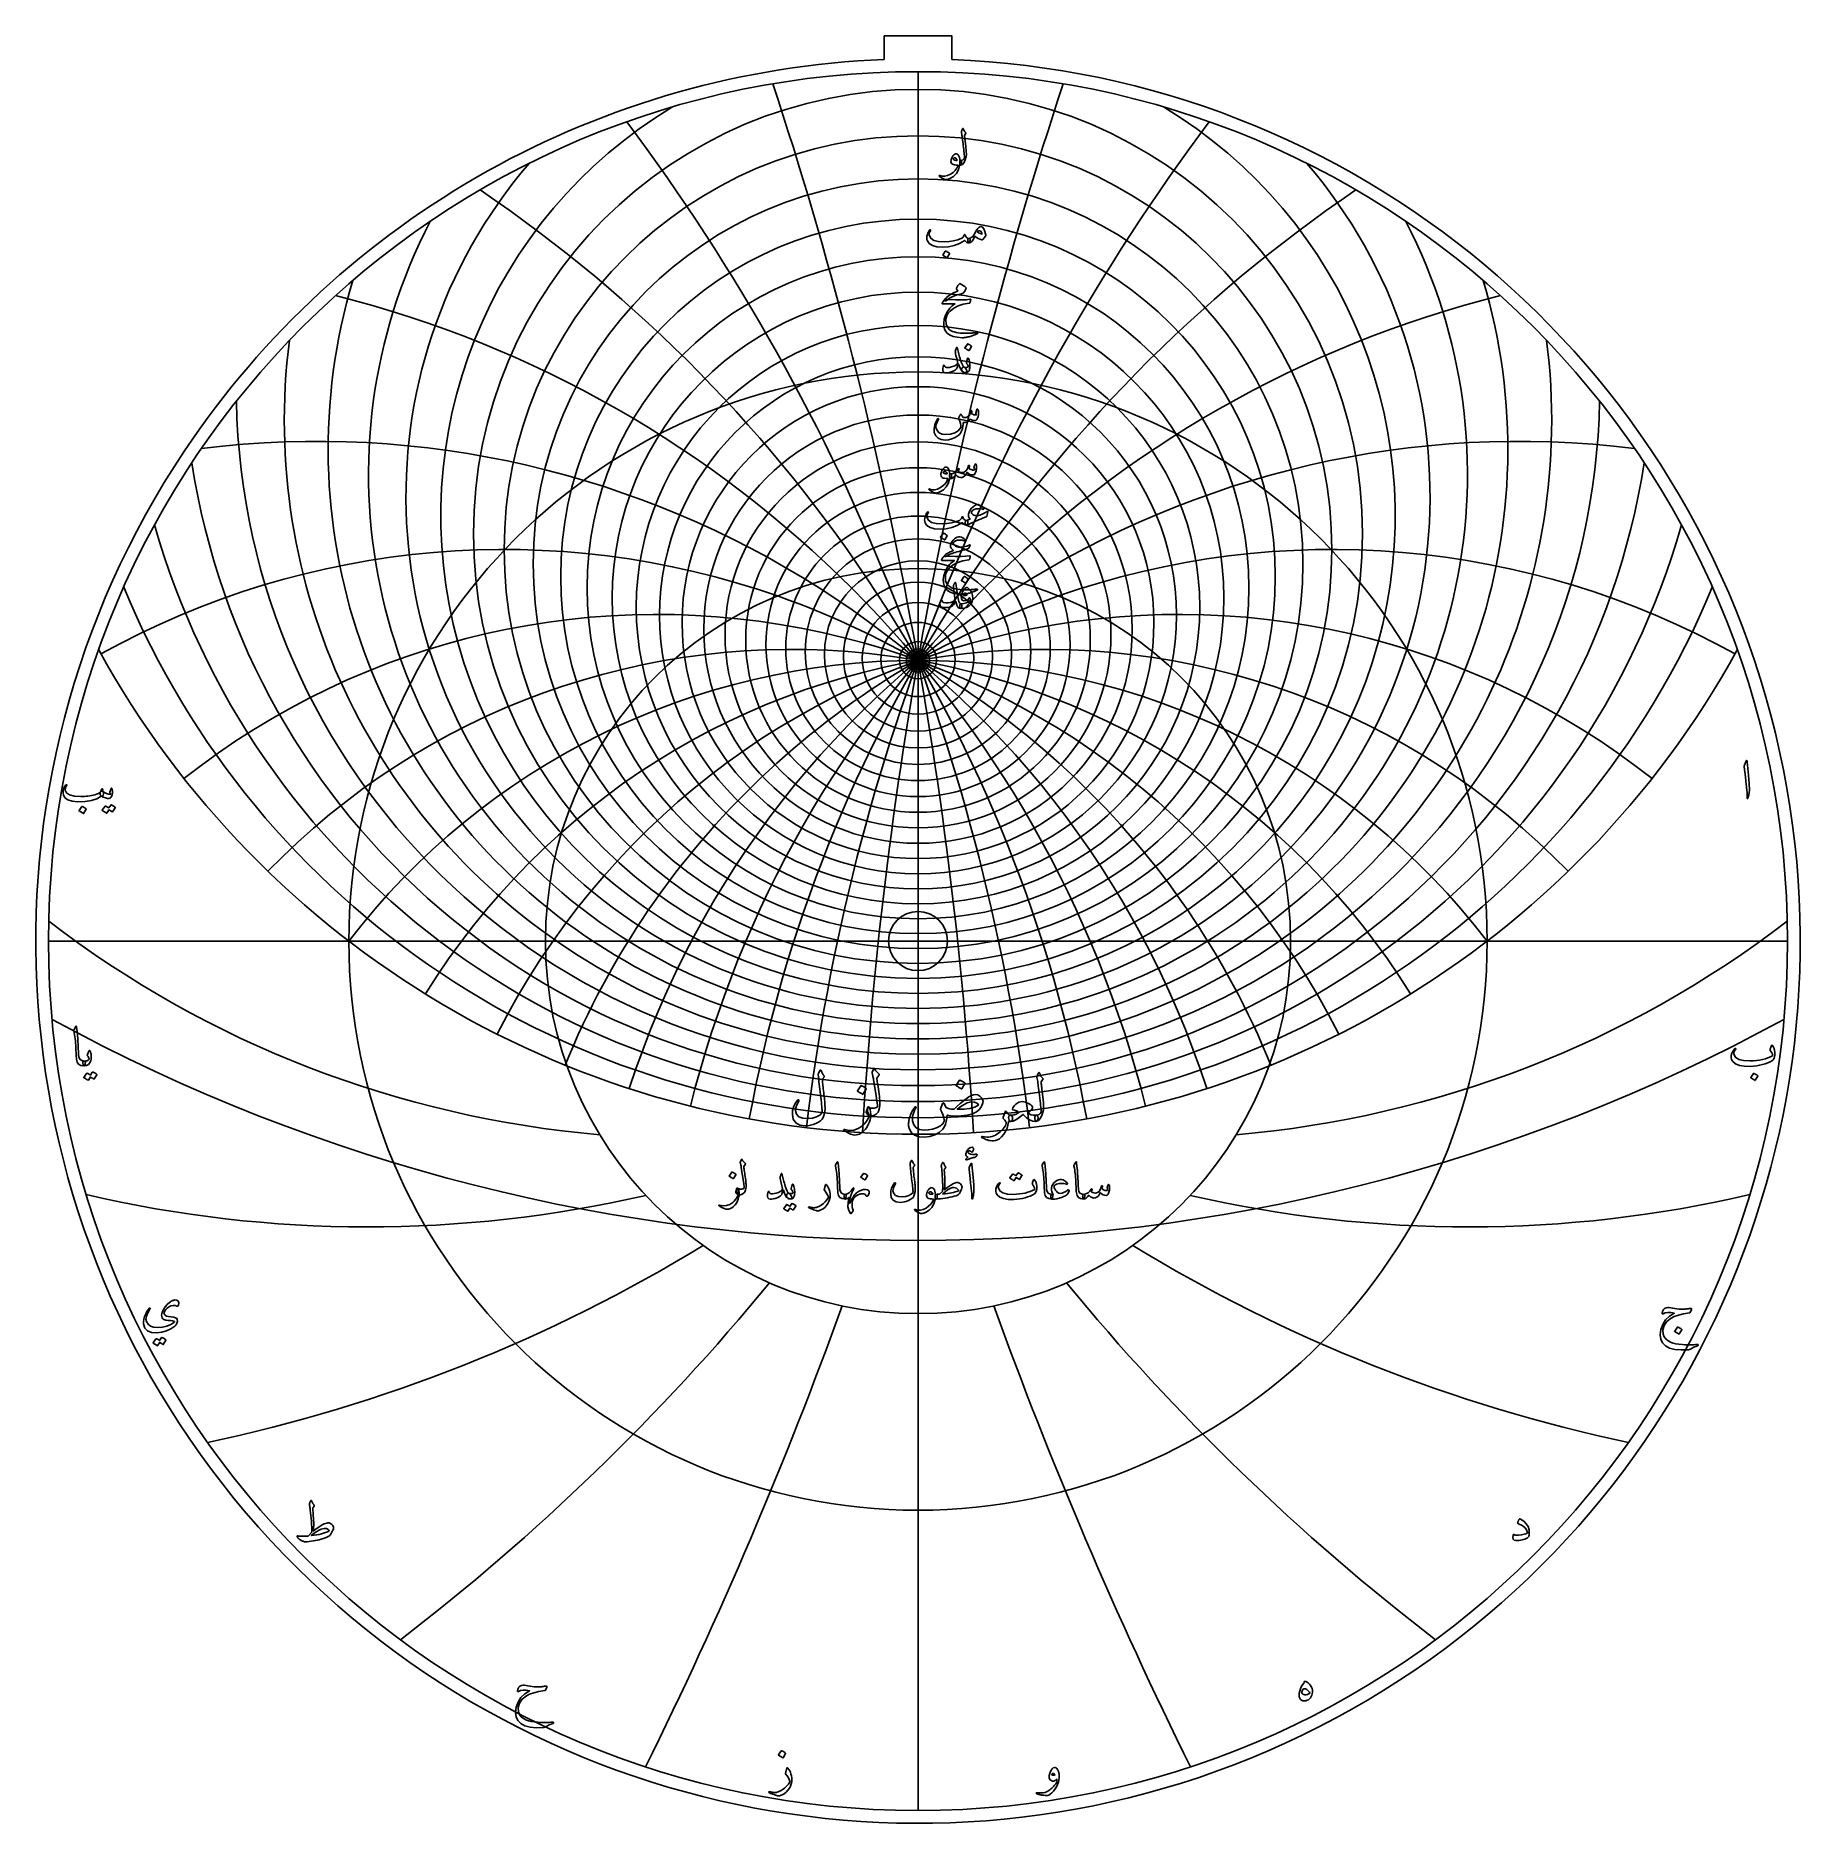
# Model space of a CAD drawing. Header units: millimetres. Extents: x -75 to 75, y -75 to 77.
import ezdxf

# ---------------------------------------------------------------- set-up
doc = ezdxf.new("R2010")
doc.units = ezdxf.units.MM
for name, color, linetype in [('CUT_INNER', 6, 'Continuous'), ('CUT_OUTER', 1, 'Continuous'), ('ENGRAVE', 7, 'Continuous'), ('ENGRAVE_FINE', 8, 'Continuous'), ('TEXT', 5, 'Continuous')]:
    doc.layers.add(name, color=color, linetype=linetype)

msp = doc.modelspace()

# ---------------------------------------------------------------- linework, layer by layer
at = {"layer": 'CUT_INNER'}
msp.add_circle((0, 0), 2.525, dxfattribs=at)
at = {"layer": 'CUT_OUTER'}
for points in [[(-2.8875, 77.3175), (2.8875, 77.3175), (2.8875, 75.2819)], [(-2.8875, 75.2819), (-2.8875, 77.3175)]]:
    msp.add_lwpolyline(points, dxfattribs=at)
for centre, radius, start, end in [((-0.0002, -0.0002), 75.3374, 146.249794, 87.803295), ((-0.0008, 0.0009), 75.3363, 92.195935, 146.250222)]:
    msp.add_arc(centre, radius, start, end, dxfattribs=at)
at = {"layer": 'ENGRAVE'}
for points in [[(0, -74.25), (0, 74.25)], [(-74.25, 0), (74.25, 0)], [(0, -74.25), (0, -31.8152)]]:
    msp.add_lwpolyline(points, dxfattribs=at)
for centre, radius in [((0, 0), 74.25), ((0, 34.7771), 37.9628), ((0, 29.3035), 26.1179), ((0, 0), 48.6033), ((0, 26.1459), 16.4781), ((0, 24.4871), 7.9885), ((0, 0), 31.8152), ((0, 23.9685), 0.99)]:
    msp.add_circle(centre, radius, dxfattribs=at)
for centre, radius, start, end in [((0, 44.4449), 54.1127, 172.720028, 7.279972), ((0, 63.341), 79.8396, 208.805227, 331.194773), ((0, -37.2946), 61.2631, 37.5, 142.5), ((0, -37.2946), 61.2631, 37.5, 142.5), ((-19.5553, 72.9814), 89.8386, 232.512038, 265.130009), ((19.5553, 72.9814), 89.8386, 274.869991, 307.487962), ((-46.9924, 81.3933), 105.8085, 256.872521, 282.966898), ((46.9924, 81.3933), 105.8085, 257.033102, 283.127479), ((-88.2745, 88.2745), 133.9666, 281.894715, 301.465498), ((88.2745, 88.2745), 133.9666, 238.534502, 258.105285), ((-161.7325, 93.3763), 192.9737, 307.52525, 320.572439), ((161.7325, 93.3763), 192.9737, 219.427561, 232.47475), ((-360.194, 96.5137), 376.0543, 333.631112, 340.154707), ((360.194, 96.5137), 376.0543, 199.845293, 206.368888)]:
    msp.add_arc(centre, radius, start, end, dxfattribs=at)
at = {"layer": 'ENGRAVE_FINE'}
for centre, radius in [((0, 33.4312), 35.3408), ((0, 32.2257), 32.862), ((0, 31.1446), 30.5083), ((0, 30.1743), 28.2647), ((0, 28.5224), 24.0564), ((0, 27.8226), 22.07), ((0, 27.1972), 20.15), ((0, 26.64), 18.2884), ((0, 25.7104), 14.7126), ((0, 25.3297), 12.986), ((0, 25.0007), 11.2931), ((0, 24.7206), 9.6288), ((0, 24.2985), 6.3678), ((0, 24.1533), 4.7626), ((0, 24.0504), 3.1688), ((0, 23.9889), 1.5825)]:
    msp.add_circle(centre, radius, dxfattribs=at)
for centre, radius, start, end in [((-347.4402, -37.2946), 352.8, 3.402186, 18.253237), ((-347.4402, -37.2946), 352.8, 3.402186, 18.253237), ((347.4402, -37.2946), 352.8, 161.746763, 176.597814), ((347.4402, -37.2946), 352.8, 161.746763, 176.597814), ((0, 36.2827), 40.7488, 120.941312, 59.058688), ((-168.3189, -37.2946), 179.1212, 6.850698, 36.78433), ((-168.3189, -37.2946), 179.1212, 6.850698, 36.78433), ((168.3189, -37.2946), 179.1212, 143.21567, 173.149302), ((168.3189, -37.2946), 179.1212, 143.21567, 173.149302), ((0, 37.9711), 43.7237, 139.431236, 40.568764), ((-106.1108, -37.2946), 122.5261, 10.394245, 55.885657), ((-106.1108, -37.2946), 122.5261, 10.394245, 55.885657), ((106.1108, -37.2946), 122.5261, 124.114343, 169.605755), ((106.1108, -37.2946), 122.5261, 124.114343, 169.605755), ((0, 39.8701), 46.9173, 152.59118, 27.40882), ((0, 42.014), 50.3656, 163.36999, 16.63001), ((-73.0105, -37.2946), 95.3084, 14.086543, 75.866611), ((-73.0105, -37.2946), 95.3084, 14.086543, 75.866611), ((73.0105, -37.2946), 95.3084, 104.133389, 165.913457), ((73.0105, -37.2946), 95.3084, 104.133389, 165.913457), ((0, 47.2154), 58.2132, 181.094584, 358.905416), ((-51.4058, -37.2946), 79.9733, 17.989456, 97.016374), ((-51.4058, -37.2946), 79.9733, 17.989456, 97.016374), ((51.4058, -37.2946), 79.9733, 82.983626, 162.010544), ((51.4058, -37.2946), 79.9733, 82.983626, 162.010544), ((0, 50.3918), 62.7354, 188.75154, 351.24846), ((0, 54.0588), 67.7663, 195.853927, 344.146073), ((-35.3703, -37.2946), 70.7405, 22.177026, 119.093029), ((-35.3703, -37.2946), 70.7405, 22.177026, 119.093029), ((35.3703, -37.2946), 70.7405, 60.906971, 157.822974), ((35.3703, -37.2946), 70.7405, 60.906971, 157.822974), ((0, 58.3266), 73.4183, 202.512262, 337.487738), ((-22.2979, -37.2946), 65.1948, 26.740876, 128.272627), ((-22.2979, -37.2946), 65.1948, 26.740876, 128.272627), ((22.2979, -37.2946), 65.1948, 51.727373, 153.259124), ((22.2979, -37.2946), 65.1948, 51.727373, 153.259124), ((-10.8023, -37.2946), 62.2082, 31.797716, 135.948822), ((-10.8023, -37.2946), 62.2082, 31.797716, 135.948822), ((10.8023, -37.2946), 62.2082, 44.051178, 148.202284), ((10.8023, -37.2946), 62.2082, 44.051178, 148.202284), ((0, 128.6415), 154.2129, 241.345817, 298.654183)]:
    msp.add_arc(centre, radius, start, end, dxfattribs=at)
at = {"layer": 'TEXT'}
for points in [[(3.7105, 69.1656), (3.7401, 69.2372), (3.7632, 69.294), (3.7797, 69.336), (3.7895, 69.3632), (3.7972, 69.3804), (3.8071, 69.3928), (3.8192, 69.4002), (3.8335, 69.4027), (3.8496, 69.3999), (3.8631, 69.3917), (3.8738, 69.378), (3.8818, 69.3588), (3.9183, 69.2646), (3.9619, 69.1798), (4.0127, 69.1044), (4.0706, 69.0382), (4.0868, 69.0171), (4.0914, 68.9932), (4.0846, 68.9666), (4.0662, 68.9372), (3.9696, 68.8011), (3.9762, 68.7402), (3.9828, 68.6803), (3.9893, 68.6216), (3.9959, 68.564), (4.0025, 68.5074), (4.0091, 68.452), (4.0157, 68.3977), (4.0223, 68.3444), (4.0829, 67.8515), (4.12, 67.4662), (4.1334, 67.1885), (4.1233, 67.0183), (4.0404, 66.7095), (3.9323, 66.4815), (3.7989, 66.3341), (3.6402, 66.2674), (3.6359, 66.2674), (3.6315, 66.2674), (3.6271, 66.2674), (3.6227, 66.2674), (3.5966, 66.2921), (3.5799, 66.3486), (3.5725, 66.437), (3.5744, 66.5572), (3.5785, 66.6017), (3.5908, 66.6341), (3.6114, 66.6544), (3.6402, 66.6626), (3.7517, 66.6848), (3.8444, 66.7252), (3.9185, 66.7836), (3.974, 66.8602), (3.9703, 66.9522), (3.9635, 67.0567), (3.9538, 67.1739), (3.941, 67.3037), (3.9255, 67.4456), (3.9076, 67.599), (3.8871, 67.764), (3.8642, 67.9404), (3.8431, 68.1139), (3.8236, 68.2698), (3.8057, 68.4081), (3.7895, 68.5288), (3.7755, 68.632), (3.7643, 68.7177), (3.7558, 68.7857), (3.75, 68.8362), (3.7061, 69.0865), (3.7047, 69.1112), (3.705, 69.1326), (3.7069, 69.1507), (3.7105, 69.1656)], [(3.5524, 66.2191), (3.4495, 65.8577), (3.2769, 65.555), (3.0345, 65.311), (2.7225, 65.1257), (2.6789, 65.1069), (2.6358, 65.09), (2.5932, 65.0751), (2.5512, 65.062), (2.5101, 65.0512), (2.47, 65.0428), (2.431, 65.0369), (2.3932, 65.0335), (2.2988, 65.047), (2.1736, 65.0961), (2.0177, 65.1809), (1.8311, 65.3014), (1.8111, 65.3187), (1.7993, 65.3354), (1.7957, 65.3516), (1.8004, 65.3672), (1.8108, 65.3793), (1.8245, 65.3848), (1.8415, 65.3837), (1.8618, 65.376), (2.0559, 65.3132), (2.2735, 65.3134), (2.5147, 65.3768), (2.7796, 65.5034), (2.9958, 65.6502), (3.1748, 65.8228), (3.3164, 66.0212), (3.4207, 66.2455), (3.4199, 66.2534), (3.4174, 66.2597), (3.4133, 66.2644), (3.4075, 66.2674), (3.2563, 66.2762), (3.1276, 66.2938), (3.0214, 66.3201), (2.9377, 66.3552), (2.8729, 66.4096), (2.8323, 66.4848), (2.8158, 66.5808), (2.8235, 66.6977), (2.826, 66.7133), (2.829, 66.729), (2.8326, 66.7451), (2.8367, 66.7614), (2.8413, 66.7783), (2.8465, 66.796), (2.8523, 66.8145), (2.8586, 66.8339), (2.9102, 66.9593), (2.9728, 67.0633), (3.0463, 67.1459), (3.1309, 67.2071), (3.2173, 67.2406), (3.2966, 67.24), (3.3688, 67.2055), (3.4339, 67.1369), (3.4907, 67.0414), (3.5338, 66.9305), (3.5631, 66.8042), (3.5788, 66.6626), (3.5874, 66.6628), (3.5958, 66.6632), (3.6039, 66.6639), (3.6117, 66.6648), (3.6195, 66.6658), (3.6276, 66.6665), (3.636, 66.6669), (3.6446, 66.667), (3.6743, 66.6607), (3.6973, 66.6418), (3.7138, 66.6102), (3.7237, 66.566), (3.7278, 66.5174), (3.727, 66.4683), (3.7212, 66.4186), (3.7105, 66.3684), (3.6965, 66.3242), (3.6809, 66.2927), (3.6636, 66.2737), (3.6446, 66.2674), (3.5612, 66.2674), (3.5607, 66.2595), (3.559, 66.2488), (3.5563, 66.2353), (3.5524, 66.2191)], [(3.3416, 66.7109), (3.2955, 66.7913), (3.245, 66.8481), (3.1902, 66.8813), (3.1309, 66.891), (3.0955, 66.8816), (3.0639, 66.8668), (3.0362, 66.8465), (3.0123, 66.8207), (3.0046, 66.807), (3.0035, 66.7922), (3.009, 66.7762), (3.0211, 66.7592), (3.0664, 66.7194), (3.132, 66.6923), (3.2179, 66.6777), (3.3241, 66.6758), (3.3351, 66.678), (3.3416, 66.6846), (3.3438, 66.6955), (3.3416, 66.7109)], [(1.0012, 60.7342), (1.0168, 60.7512), (1.033, 60.7583), (1.0498, 60.7556), (1.067, 60.743), (1.0802, 60.7265), (1.0846, 60.7078), (1.0802, 60.687), (1.067, 60.6639), (1.0001, 60.5602), (0.9573, 60.4641), (0.9386, 60.3757), (0.9441, 60.2951), (1.0816, 60.0299), (1.3492, 59.845), (1.7468, 59.7401), (2.2746, 59.7154), (2.6662, 59.7442), (3.042, 59.8043), (3.4018, 59.8957), (3.7456, 60.0184), (3.8063, 60.0544), (3.8565, 60.1095), (3.8963, 60.1839), (3.9257, 60.2775), (3.9355, 60.3041), (3.952, 60.3225), (3.9751, 60.3327), (4.0047, 60.3346), (4.0258, 60.3255), (4.0409, 60.3071), (4.05, 60.2794), (4.053, 60.2424), (4.0736, 60.1507), (4.131, 60.0821), (4.2251, 60.0365), (4.356, 60.014), (4.4032, 60.0036), (4.435, 59.9767), (4.4515, 59.9333), (4.4526, 59.8735), (4.4367, 59.7621), (4.4153, 59.6825), (4.3884, 59.6347), (4.356, 59.6188), (4.2597, 59.6314), (4.1683, 59.6693), (4.0818, 59.7324), (4.0003, 59.8208), (3.9935, 59.8244), (3.9817, 59.8219), (3.9649, 59.8134), (3.9432, 59.7989), (3.5338, 59.5683), (3.087, 59.4037), (2.6028, 59.3049), (2.0814, 59.2719), (1.5995, 59.3049), (1.2251, 59.4037), (0.9584, 59.5683), (0.7992, 59.7989), (0.763, 59.9276), (0.7509, 60.059), (0.763, 60.1932), (0.7992, 60.3302), (0.848, 60.4575), (0.898, 60.5673), (0.949, 60.6595), (1.0012, 60.7342)], [(5.3747, 61.0152), (5.5122, 60.9664), (5.6261, 60.8286), (5.7164, 60.6019), (5.7831, 60.2863), (5.7856, 60.2635), (5.7842, 60.2435), (5.779, 60.2262), (5.7699, 60.2116), (5.5284, 59.9086), (5.5117, 59.8902), (5.4922, 59.879), (5.47, 59.8749), (5.445, 59.8779), (5.2809, 59.9339), (5.1266, 60.0052), (4.9823, 60.092), (4.8478, 60.1941), (4.7394, 59.9424), (4.6206, 59.7626), (4.4913, 59.6548), (4.3516, 59.6188), (4.336, 59.6246), (4.3198, 59.6419), (4.303, 59.6707), (4.2857, 59.711), (4.2591, 59.8109), (4.2495, 59.8911), (4.2569, 59.9515), (4.2814, 59.9921), (4.2956, 60.0017), (4.3121, 60.0085), (4.3308, 60.0127), (4.3516, 60.014), (4.4515, 60.031), (4.5492, 60.0777), (4.6447, 60.154), (4.738, 60.2599), (4.7789, 60.3214), (4.8401, 60.4224), (4.9216, 60.5629), (5.0235, 60.743), (5.103, 60.8621), (5.1881, 60.9471), (5.2787, 60.9982), (5.3747, 61.0152)], [(5.0586, 60.5849), (5.1409, 60.5163), (5.2342, 60.4597), (5.3385, 60.4153), (5.4538, 60.3829), (5.4475, 60.4693), (5.4241, 60.5399), (5.3838, 60.5945), (5.3264, 60.6332), (5.2603, 60.6532), (5.1936, 60.6518), (5.1264, 60.6291), (5.0586, 60.5849)], [(2.3317, 58.9119), (2.3372, 58.9173), (2.3449, 58.9206), (2.3547, 58.9217), (2.3668, 58.9206), (2.4522, 58.8861), (2.5326, 58.8438), (2.6081, 58.7938), (2.6786, 58.7362), (2.6854, 58.7274), (2.6885, 58.7186), (2.6876, 58.7099), (2.683, 58.7011), (2.4766, 58.3674), (2.4689, 58.3594), (2.459, 58.3575), (2.447, 58.3616), (2.4327, 58.3717), (2.4203, 58.3805), (2.4008, 58.3937), (2.3742, 58.4113), (2.3405, 58.4332), (2.299, 58.4596), (2.2494, 58.4903), (2.1914, 58.5254), (2.1253, 58.565), (2.1165, 58.5715), (2.1121, 58.5781), (2.1121, 58.5847), (2.1165, 58.5913)], [(3.7061, 55.291), (3.3224, 55.1908), (2.9838, 55.0615), (2.6901, 54.9032), (2.4415, 54.7157), (2.4033, 54.6869), (2.3679, 54.6707), (2.3353, 54.6672), (2.3053, 54.6762), (2.2705, 54.7177), (2.2757, 54.7761), (2.321, 54.8516), (2.4063, 54.9441), (2.6081, 55.1115), (2.84, 55.2624), (3.1021, 55.3969), (3.3943, 55.5149), (3.3109, 55.6379), (3.2953, 55.6686), (3.2879, 55.6993), (3.2887, 55.7301), (3.2977, 55.7608), (3.3567, 55.878), (3.4108, 55.9749), (3.4599, 56.0515), (3.5041, 56.1077), (3.5324, 56.1343), (3.5601, 56.1483), (3.5873, 56.1497), (3.6139, 56.1385), (3.7684, 56.0512), (3.8982, 55.9694), (4.0033, 55.8931), (4.0838, 55.8223), (4.0994, 55.7995), (4.1068, 55.7707), (4.106, 55.7358), (4.0969, 55.695), (4.0687, 55.631), (4.0234, 55.5533), (3.9611, 55.4619), (3.8818, 55.3568), (3.8609, 55.3412), (3.8247, 55.325), (3.7731, 55.3083), (3.7061, 55.291)], [(2.6698, 54.7816), (3.2332, 54.7618), (3.7204, 54.7596), (4.1312, 54.775), (4.4658, 54.8079), (4.4761, 54.8092), (4.485, 54.8085), (4.4925, 54.8059), (4.4987, 54.8014), (4.5032, 54.7952), (4.5058, 54.7876), (4.5065, 54.7787), (4.5053, 54.7684), (4.4967, 54.7284), (4.4883, 54.6916), (4.4802, 54.6581), (4.4724, 54.6279), (4.4648, 54.601), (4.4575, 54.5774), (4.4505, 54.5571), (4.4438, 54.5401), (4.4296, 54.5129), (4.4131, 54.4929), (4.3944, 54.48), (4.3736, 54.4742), (3.8664, 54.3823), (3.4251, 54.2382), (3.0496, 54.042), (2.7401, 53.7936), (2.5836, 53.6149), (2.47, 53.4258), (2.3992, 53.2263), (2.3712, 53.0164), (2.3981, 52.6868), (2.5051, 52.4181), (2.6923, 52.2103), (2.9596, 52.0635), (3.0982, 52.019), (3.2505, 51.9823), (3.4166, 51.9532), (3.5963, 51.9318), (3.7895, 51.9178), (3.9959, 51.9109), (4.2155, 51.9112), (4.4482, 51.9186), (4.531, 51.9232), (4.6123, 51.9285), (4.6923, 51.9342), (4.771, 51.9405), (4.8477, 51.9474), (4.9219, 51.9548), (4.9937, 51.9628), (5.063, 51.9713), (5.0841, 51.9724), (5.0992, 51.9669), (5.1083, 51.9548), (5.1113, 51.9361), (5.1096, 51.9145), (5.1047, 51.8977), (5.0965, 51.8859), (5.0849, 51.8791), (4.9609, 51.8266), (4.8434, 51.7792), (4.7325, 51.7366), (4.6282, 51.699), (4.5308, 51.6661), (4.4405, 51.6375), (4.3574, 51.6134), (4.2814, 51.5936), (4.2099, 51.5791), (4.1403, 51.5662), (4.0726, 51.5549), (4.0069, 51.5453), (3.9428, 51.5379), (3.8801, 51.5333), (3.8188, 51.5313), (3.7588, 51.5322), (3.3493, 51.564), (3.0079, 51.6332), (2.7346, 51.7396), (2.5293, 51.8835), (2.3786, 52.0632), (2.2735, 52.2732), (2.214, 52.5133), (2.2, 52.7836), (2.243, 53.119), (2.346, 53.4445), (2.5087, 53.7601), (2.7313, 54.0658), (2.8183, 54.1583), (2.9168, 54.247), (3.0269, 54.3318), (3.1484, 54.4127), (2.0858, 54.4215), (2.0603, 54.4325), (2.0496, 54.4523), (2.0537, 54.4808), (2.0726, 54.5181), (2.1083, 54.5725), (2.1407, 54.6213), (2.1698, 54.6647), (2.1956, 54.7026), (2.2181, 54.7347), (2.2373, 54.7607), (2.2532, 54.7808), (2.2658, 54.7948), (2.2944, 54.7972), (2.3712, 54.7959), (2.4964, 54.7907), (2.6698, 54.7816)], [(3.3658, 50.6083), (3.391, 50.4932), (3.4185, 50.3762), (3.4481, 50.2572), (3.48, 50.1363), (3.514, 50.0129), (3.5502, 49.8866), (3.5887, 49.7572), (3.6293, 49.6247), (3.7113, 49.3865), (3.7863, 49.2076), (3.854, 49.0879), (3.9147, 49.0275), (3.9677, 48.9916), (4.0212, 48.9408), (4.0752, 48.8752), (4.1299, 48.7948), (4.1815, 48.6952), (4.1957, 48.6203), (4.1727, 48.57), (4.1123, 48.5445), (3.9172, 48.5643), (3.7445, 48.6938), (3.5944, 48.9331), (3.4668, 49.2822), (3.4641, 49.288), (3.4602, 49.2921), (3.4553, 49.2946), (3.4492, 49.2954), (3.4448, 49.2946), (3.4404, 49.2921), (3.4361, 49.288), (3.4317, 49.2822), (3.4193, 49.2257), (3.4042, 49.1659), (3.3864, 49.1027), (3.3658, 49.0363), (3.3433, 48.9735), (3.3197, 48.9211), (3.295, 48.8791), (3.2692, 48.8475), (3.1764, 48.7665), (3.0606, 48.6949), (2.9217, 48.6326), (2.7598, 48.5796), (2.5952, 48.5404), (2.4524, 48.5237), (2.3317, 48.5294), (2.2329, 48.5577), (2.1484, 48.6285), (2.1099, 48.7531), (2.1176, 48.9315), (2.1714, 49.1637), (2.1766, 49.1714), (2.1835, 49.1768), (2.192, 49.1801), (2.2022, 49.1812), (2.2142, 49.1799), (2.2241, 49.1757), (2.2318, 49.1689), (2.2373, 49.1593), (2.2581, 49.1107), (2.2812, 49.0704), (2.3064, 49.0382), (2.3339, 49.0144), (2.4195, 48.9825), (2.5359, 48.9748), (2.683, 48.9913), (2.8608, 49.0319), (3.0505, 49.0929), (3.1978, 49.1615), (3.303, 49.2378), (3.3658, 49.3217), (3.3762, 49.4068), (3.3592, 49.5523), (3.3148, 49.7581), (3.2428, 50.0243), (3.2083, 50.1646), (3.188, 50.2779), (3.1819, 50.3644), (3.1902, 50.4239), (3.2736, 50.661), (3.2826, 50.686), (3.2922, 50.7039), (3.3024, 50.7146), (3.3131, 50.7181), (3.3263, 50.7113), (3.3395, 50.6907), (3.3526, 50.6564), (3.3658, 50.6083)], [(4.2133, 50.986), (4.2188, 50.9915), (4.2265, 50.9948), (4.2363, 50.9959), (4.2484, 50.9948), (4.3338, 50.9602), (4.4142, 50.9179), (4.4897, 50.868), (4.5602, 50.8103), (4.567, 50.8016), (4.5701, 50.7928), (4.5692, 50.784), (4.5646, 50.7752), (4.3582, 50.4415), (4.3505, 50.4335), (4.3406, 50.4316), (4.3286, 50.4357), (4.3143, 50.4459), (4.3019, 50.4547), (4.2824, 50.4678), (4.2558, 50.4854), (4.2221, 50.5074), (4.1806, 50.5337), (4.131, 50.5644), (4.073, 50.5996), (4.0069, 50.6391), (3.9981, 50.6457), (3.9937, 50.6523), (3.9937, 50.6588), (3.9981, 50.6654)], [(4.2528, 49.19), (4.227, 49.2331), (4.2023, 49.2702), (4.1787, 49.3012), (4.1562, 49.3261), (4.14, 49.3475), (4.131, 49.3722), (4.129, 49.4002), (4.1342, 49.4315), (4.2265, 49.7653), (4.2394, 49.7943), (4.2561, 49.8026), (4.2767, 49.79), (4.3011, 49.7565), (4.3379, 49.6854), (4.3692, 49.5995), (4.395, 49.4988), (4.4153, 49.3832), (4.4271, 49.2723), (4.4317, 49.1637), (4.4293, 49.0572), (4.4197, 48.9529), (4.404, 48.8621), (4.3834, 48.7827), (4.3579, 48.7149), (4.3275, 48.6587), (4.2899, 48.617), (4.2385, 48.584), (4.1735, 48.5599), (4.0947, 48.5445), (4.014, 48.5415), (3.9388, 48.5544), (3.8691, 48.5832), (3.8049, 48.6279), (3.7552, 48.6848), (3.7292, 48.7498), (3.7267, 48.8231), (3.7478, 48.9046), (3.7816, 48.9713), (3.8214, 49.0133), (3.8672, 49.0306), (3.9191, 49.0232), (4.0387, 48.9943), (4.143, 48.9913), (4.232, 49.0141), (4.3055, 49.0627), (4.3071, 49.0756), (4.2989, 49.1011), (4.2808, 49.1392), (4.2528, 49.19)], [(5.0103, 45.3976), (5.018, 45.4169), (5.0278, 45.4306), (5.0399, 45.4388), (5.0542, 45.4416), (5.0726, 45.4394), (5.0882, 45.4328), (5.1011, 45.4218), (5.1113, 45.4064), (5.1362, 45.3515), (5.1541, 45.2835), (5.1648, 45.2022), (5.1684, 45.1078), (5.1588, 44.9536), (5.1299, 44.807), (5.0819, 44.6682), (5.0147, 44.537), (4.9916, 44.5054), (4.9664, 44.481), (4.9389, 44.4637), (4.9093, 44.4536), (4.802, 44.4467), (4.6864, 44.4656), (4.5627, 44.5104), (4.4306, 44.5809), (4.3195, 44.4286), (4.188, 44.3273), (4.0363, 44.2771), (3.8642, 44.2779), (3.8586, 44.1853), (3.8505, 44.0962), (3.8399, 44.0107), (3.8269, 43.9288), (3.8114, 43.8499), (3.7934, 43.7735), (3.7729, 43.6995), (3.75, 43.628), (3.6968, 43.499), (3.6249, 43.3799), (3.5343, 43.2707), (3.4251, 43.1713), (3.1696, 43.0012), (2.8992, 42.8815), (2.6141, 42.8124), (2.3141, 42.7937), (1.9763, 42.8395), (1.7092, 42.9595), (1.513, 43.1535), (1.3876, 43.4216), (1.3706, 43.5182), (1.3678, 43.6324), (1.3794, 43.7641), (1.4052, 43.9134), (1.4466, 44.077), (1.5051, 44.2472), (1.5805, 44.4239), (1.673, 44.6072), (1.6804, 44.6188), (1.6895, 44.627), (1.7002, 44.6319), (1.7125, 44.6336), (1.7249, 44.6325), (1.7356, 44.6292), (1.7447, 44.6237), (1.7521, 44.616), (1.757, 44.6048), (1.7586, 44.593), (1.757, 44.5806), (1.7521, 44.5677), (1.6346, 44.3237), (1.5589, 44.1231), (1.5248, 43.9659), (1.5325, 43.852), (1.6434, 43.6009), (1.8179, 43.4183), (2.0561, 43.3045), (2.358, 43.2592), (2.7801, 43.2861), (3.1375, 43.3931), (3.43, 43.5803), (3.6578, 43.8476), (3.657, 44.0238), (3.6282, 44.2098), (3.5714, 44.4058), (3.4866, 44.6116), (3.4759, 44.6325), (3.4701, 44.6512), (3.4693, 44.6676), (3.4734, 44.6819), (3.497, 44.7309), (3.5195, 44.7769), (3.5409, 44.8198), (3.5612, 44.8597), (3.5804, 44.8961), (3.5985, 44.9283), (3.6155, 44.9565), (3.6315, 44.9805), (3.6405, 44.9906), (3.6501, 44.9948), (3.6603, 44.9928), (3.671, 44.9849), (3.6765, 44.9788), (3.6842, 44.9695), (3.694, 44.9569), (3.7061, 44.941), (3.7198, 44.9218), (3.7347, 44.8993), (3.7506, 44.8735), (3.7676, 44.8444), (3.8022, 44.7884), (3.8313, 44.7478), (3.8549, 44.7225), (3.873, 44.7126), (3.9871, 44.703), (4.1013, 44.7225), (4.2155, 44.7711), (4.3297, 44.8488), (4.3711, 44.9004), (4.412, 44.9849), (4.4523, 45.1023), (4.4921, 45.2527), (4.496, 45.267), (4.5031, 45.2791), (4.5135, 45.289), (4.5273, 45.2967), (4.5402, 45.3016), (4.5525, 45.3032), (4.5643, 45.3016), (4.5756, 45.2967), (4.5923, 45.2692), (4.5986, 45.2176), (4.5945, 45.1419), (4.5799, 45.042), (4.6686, 44.9876), (4.7633, 44.9519), (4.864, 44.9349), (4.9708, 44.9366), (4.9694, 44.9687), (4.9653, 44.9948), (4.9584, 45.0148), (4.9488, 45.0288), (4.9378, 45.042), (4.9312, 45.0551), (4.929, 45.0683), (4.9312, 45.0815)], [(2.6896, 39.4472), (2.5866, 39.0857), (2.414, 38.783), (2.1717, 38.539), (1.8596, 38.3538), (1.816, 38.335), (1.7729, 38.3181), (1.7304, 38.3031), (1.6884, 38.2901), (1.6472, 38.2793), (1.6072, 38.2709), (1.5682, 38.265), (1.5303, 38.2616), (1.4359, 38.275), (1.3108, 38.3241), (1.1549, 38.4089), (0.9682, 38.5294), (0.9482, 38.5467), (0.9364, 38.5635), (0.9328, 38.5796), (0.9375, 38.5953), (0.9479, 38.6074), (0.9617, 38.6129), (0.9787, 38.6118), (0.999, 38.6041), (1.193, 38.5412), (1.4107, 38.5415), (1.6519, 38.6049), (1.9167, 38.7314), (2.133, 38.8782), (2.3119, 39.0509), (2.4535, 39.2493), (2.5578, 39.4735), (2.557, 39.4815), (2.5545, 39.4878), (2.5504, 39.4925), (2.5447, 39.4955), (2.3934, 39.5043), (2.2647, 39.5218), (2.1585, 39.5482), (2.0748, 39.5833), (2.01, 39.6376), (1.9694, 39.7128), (1.953, 39.8089), (1.9606, 39.9258), (1.9631, 39.9413), (1.9661, 39.9571), (1.9697, 39.9731), (1.9738, 39.9895), (1.9785, 40.0064), (1.9837, 40.0241), (1.9895, 40.0426), (1.9958, 40.0619), (2.0474, 40.1874), (2.1099, 40.2914), (2.1835, 40.374), (2.268, 40.4352), (2.3545, 40.4687), (2.4338, 40.4681), (2.506, 40.4335), (2.571, 40.3649), (2.6278, 40.2694), (2.6709, 40.1585), (2.7003, 40.0323), (2.7159, 39.8907), (2.7246, 39.8908), (2.7329, 39.8912), (2.741, 39.8919), (2.7488, 39.8929), (2.7567, 39.8938), (2.7648, 39.8945), (2.7731, 39.8949), (2.7818, 39.8951), (2.8114, 39.8888), (2.8345, 39.8698), (2.8509, 39.8383), (2.8608, 39.7941), (2.8649, 39.7455), (2.8641, 39.6964), (2.8584, 39.6467), (2.8476, 39.5965), (2.8337, 39.5523), (2.818, 39.5207), (2.8007, 39.5018), (2.7818, 39.4955), (2.6983, 39.4955), (2.6978, 39.4875), (2.6962, 39.4768), (2.6934, 39.4634), (2.6896, 39.4472)], [(2.4788, 39.939), (2.4327, 40.0194), (2.3822, 40.0762), (2.3273, 40.1094), (2.268, 40.119), (2.2326, 40.1097), (2.2011, 40.0949), (2.1733, 40.0746), (2.1495, 40.0488), (2.1418, 40.035), (2.1407, 40.0202), (2.1462, 40.0043), (2.1582, 39.9873), (2.2035, 39.9475), (2.2691, 39.9203), (2.355, 39.9058), (2.4612, 39.9038), (2.4722, 39.906), (2.4788, 39.9126), (2.481, 39.9236), (2.4788, 39.939)], [(4.9071, 40.7469), (4.9167, 40.7535), (4.9279, 40.7513), (4.9408, 40.7404), (4.9554, 40.7206), (4.971, 40.6871), (4.9828, 40.6394), (4.9908, 40.5773), (4.9949, 40.501), (4.9963, 40.4143), (4.9916, 40.3298), (4.9809, 40.2475), (4.9642, 40.1673), (4.9153, 40.0114), (4.861, 39.8995), (4.8012, 39.8314), (4.7358, 39.8072), (4.5813, 39.8163), (4.4383, 39.8566), (4.3069, 39.9283), (4.1869, 40.0312), (4.1046, 39.869), (4.0069, 39.7425), (3.8938, 39.6516), (3.7654, 39.5965), (3.6306, 39.5844), (3.4942, 39.6184), (3.3562, 39.6986), (3.2165, 39.8248), (3.1034, 39.6807), (2.9926, 39.5778), (2.8839, 39.5161), (2.7774, 39.4955), (2.756, 39.5075), (2.7357, 39.5438), (2.7165, 39.6042), (2.6983, 39.6887), (2.6918, 39.7721), (2.7027, 39.8336), (2.7313, 39.8731), (2.7774, 39.8907), (2.9799, 39.9365), (3.1572, 40.0257), (3.3093, 40.1583), (3.4361, 40.3342), (3.4429, 40.3438), (3.4503, 40.3506), (3.4583, 40.3548), (3.4668, 40.3561), (3.4772, 40.355), (3.4866, 40.3517), (3.4948, 40.3463), (3.5019, 40.3386), (3.506, 40.315), (3.4964, 40.2749), (3.4731, 40.2184), (3.4361, 40.1454), (3.4846, 40.0891), (3.5601, 40.0477), (3.6625, 40.021), (3.7917, 40.0092), (3.9528, 40.043), (4.0936, 40.153), (4.2141, 40.3394), (4.3143, 40.602), (4.3192, 40.6155), (4.3253, 40.6251), (4.3324, 40.6309), (4.3406, 40.6328), (4.353, 40.6317), (4.3637, 40.6284), (4.3727, 40.6229), (4.3802, 40.6152), (4.3856, 40.6042), (4.3889, 40.5933), (4.39, 40.5823), (4.3889, 40.5713), (4.345, 40.3869), (4.3963, 40.3413), (4.4581, 40.3012), (4.5303, 40.2667), (4.6129, 40.2376), (4.6933, 40.2186), (4.7545, 40.2145), (4.7965, 40.2252), (4.8193, 40.2507), (4.8267, 40.2897), (4.8226, 40.3452), (4.8069, 40.4171), (4.7797, 40.5054), (4.7844, 40.5304), (4.8072, 40.579), (4.8481, 40.6512), (4.9071, 40.7469)], [(0.808, 36.6445), (0.8236, 36.6615), (0.8398, 36.6686), (0.8565, 36.6659), (0.8738, 36.6533), (0.887, 36.6368), (0.8914, 36.6181), (0.887, 36.5973), (0.8738, 36.5742), (0.8069, 36.4705), (0.7641, 36.3744), (0.7454, 36.2861), (0.7509, 36.2054), (0.8884, 35.9403), (1.156, 35.7553), (1.5536, 35.6504), (2.0814, 35.6257), (2.473, 35.6546), (2.8487, 35.7147), (3.2085, 35.8061), (3.5524, 35.9287), (3.6131, 35.9647), (3.6633, 36.0198), (3.7031, 36.0942), (3.7325, 36.1878), (3.7423, 36.2144), (3.7588, 36.2328), (3.7819, 36.243), (3.8115, 36.2449), (3.8326, 36.2358), (3.8477, 36.2175), (3.8568, 36.1897), (3.8598, 36.1527), (3.8804, 36.061), (3.9377, 35.9924), (4.0319, 35.9468), (4.1628, 35.9243), (4.21, 35.9139), (4.2418, 35.887), (4.2583, 35.8437), (4.2594, 35.7838), (4.2435, 35.6724), (4.2221, 35.5928), (4.1952, 35.5451), (4.1628, 35.5291), (4.0665, 35.5418), (3.9751, 35.5796), (3.8886, 35.6428), (3.8071, 35.7311), (3.8002, 35.7347), (3.7884, 35.7322), (3.7717, 35.7237), (3.75, 35.7092), (3.3406, 35.4786), (2.8938, 35.314), (2.4096, 35.2152), (1.8882, 35.1822), (1.4063, 35.2152), (1.0319, 35.314), (0.7652, 35.4786), (0.606, 35.7092), (0.5697, 35.8379), (0.5577, 35.9694), (0.5697, 36.1036), (0.606, 36.2405), (0.6548, 36.3678), (0.7048, 36.4776), (0.7558, 36.5698), (0.808, 36.6445)], [(5.9763, 36.6313), (5.8885, 36.28), (5.8786, 36.263), (5.8622, 36.2471), (5.8391, 36.2323), (5.8095, 36.2185), (5.7437, 36.1954), (5.6739, 36.1697), (5.5999, 36.1416), (5.5218, 36.111), (5.4396, 36.0782), (5.3533, 36.0435), (5.2629, 36.0068), (5.1684, 35.9683), (4.1584, 35.5291), (4.1123, 35.5393), (4.075, 35.5698), (4.0464, 35.6205), (4.0267, 35.6916), (4.0234, 35.7671), (4.0442, 35.831), (4.0892, 35.8834), (4.1584, 35.9243), (4.167, 35.9283), (4.1842, 35.9359), (4.2099, 35.947), (4.244, 35.9617), (4.2864, 35.9796), (4.3368, 36.0006), (4.3951, 36.0247), (4.4614, 36.0517), (4.376, 36.1392), (4.322, 36.235), (4.2992, 36.339), (4.3077, 36.4513), (4.3922, 36.7183), (4.536, 36.9442), (4.7391, 37.1289), (5.0015, 37.2724), (5.0589, 37.2859), (5.1255, 37.2823), (5.2016, 37.2617), (5.2869, 37.2241), (5.3756, 37.1728), (5.4571, 37.1154), (5.5315, 37.052), (5.5987, 36.9826), (5.6176, 36.9571), (5.6261, 36.9332), (5.6242, 36.911), (5.6119, 36.8904), (5.5932, 36.8745), (5.5723, 36.8662), (5.5493, 36.8657), (5.524, 36.8728), (5.3926, 36.9143), (5.2529, 36.9332), (5.105, 36.9296), (4.9488, 36.9036), (4.8075, 36.8613), (4.6952, 36.8048), (4.6121, 36.734), (4.558, 36.6489), (4.5525, 36.611), (4.5668, 36.5676), (4.6008, 36.5188), (4.6546, 36.4645), (4.7161, 36.4151), (4.7775, 36.3766), (4.839, 36.3492), (4.9005, 36.3327), (5.0847, 36.3281), (5.2814, 36.3667), (5.4908, 36.4488), (5.7129, 36.5742), (5.7367, 36.5893), (5.7601, 36.6039), (5.7828, 36.6179), (5.8051, 36.6313), (5.8265, 36.6439), (5.8468, 36.6555), (5.866, 36.6659), (5.8841, 36.6752), (5.9343, 36.6988), (5.9664, 36.6994), (5.9804, 36.6769), (5.9763, 36.6313)], [(2.1385, 34.8222), (2.144, 34.8277), (2.1517, 34.831), (2.1615, 34.832), (2.1736, 34.831), (2.259, 34.7964), (2.3394, 34.7541), (2.4148, 34.7042), (2.4854, 34.6465), (2.4922, 34.6377), (2.4953, 34.629), (2.4944, 34.6202), (2.4898, 34.6114), (2.2834, 34.2777), (2.2757, 34.2697), (2.2658, 34.2678), (2.2537, 34.2719), (2.2395, 34.2821), (2.2271, 34.2908), (2.2076, 34.304), (2.181, 34.3216), (2.1473, 34.3435), (2.1058, 34.3699), (2.0561, 34.4006), (1.9982, 34.4357), (1.9321, 34.4753), (1.9233, 34.4819), (1.9189, 34.4884), (1.9189, 34.495), (1.9233, 34.5016)], [(4.4548, 33.8309), (4.4584, 33.7999), (4.4383, 33.742), (4.3947, 33.6572), (4.3275, 33.5455), (4.3132, 33.5274), (4.2967, 33.5126), (4.2781, 33.501), (4.2572, 33.4928), (3.9762, 33.4154), (3.7259, 33.3457), (3.5063, 33.2837), (3.3175, 33.2293), (3.1594, 33.1829), (3.0321, 33.1448), (2.9355, 33.1149), (2.8696, 33.0932), (2.3383, 32.8561), (2.301, 32.8533), (2.2724, 32.8583), (2.2526, 32.8709), (2.2417, 32.8912), (2.2414, 32.8986), (2.245, 32.9077), (2.2524, 32.9184), (2.2636, 32.9307), (2.3718, 33.0323), (2.5337, 33.1393), (2.7494, 33.2518), (3.0189, 33.3698), (2.9456, 33.4324), (2.8839, 33.4928), (2.8337, 33.551), (2.795, 33.607), (2.7711, 33.6682), (2.7653, 33.742), (2.7777, 33.8284), (2.8081, 33.9275), (2.8575, 34.0307), (2.9267, 34.1339), (3.0156, 34.2371), (3.1243, 34.3403), (3.2426, 34.4295), (3.3559, 34.4907), (3.4643, 34.5239), (3.5678, 34.5291), (3.708, 34.5008), (3.8346, 34.4424), (3.9474, 34.3537), (4.0464, 34.2349), (4.0552, 34.2201), (4.0596, 34.2064), (4.0596, 34.1937), (4.0552, 34.1822), (4.0456, 34.1715), (4.0343, 34.1657), (4.0215, 34.1649), (4.0069, 34.169), (3.9423, 34.1896), (3.8801, 34.2075), (3.8204, 34.2225), (3.7632, 34.2349), (3.7087, 34.2442), (3.6573, 34.2503), (3.6088, 34.253), (3.5634, 34.2525), (3.3743, 34.2302), (3.2154, 34.1767), (3.0867, 34.0919), (2.9882, 33.9758), (3.093, 33.8378), (3.2099, 33.7354), (3.3389, 33.6687), (3.48, 33.6377), (3.6899, 33.6355), (3.9158, 33.6684), (4.1576, 33.7365), (4.4153, 33.8397), (4.426, 33.8424), (4.4361, 33.8419), (4.4457, 33.8381), (4.4548, 33.8309)], [(2.6325, 32.8693), (3.1959, 32.8495), (3.6831, 32.8473), (4.0939, 32.8627), (4.4285, 32.8956), (4.4387, 32.8968), (4.4477, 32.8962), (4.4552, 32.8935), (4.4614, 32.889), (4.4659, 32.8828), (4.4685, 32.8753), (4.4692, 32.8664), (4.468, 32.8561), (4.4593, 32.816), (4.451, 32.7792), (4.4429, 32.7458), (4.435, 32.7156), (4.4275, 32.6887), (4.4202, 32.6651), (4.4132, 32.6448), (4.4065, 32.6277), (4.3922, 32.6006), (4.3758, 32.5805), (4.3571, 32.5676), (4.3362, 32.5619), (3.8291, 32.4699), (3.3878, 32.3259), (3.0123, 32.1296), (2.7027, 31.8813), (2.5463, 31.7026), (2.4327, 31.5135), (2.3619, 31.314), (2.3339, 31.104), (2.3608, 30.7744), (2.4678, 30.5057), (2.655, 30.298), (2.9223, 30.1511), (3.0609, 30.1067), (3.2132, 30.0699), (3.3792, 30.0408), (3.559, 30.0194), (3.7522, 30.0054), (3.9586, 29.9986), (4.1782, 29.9988), (4.4109, 30.0062), (4.4936, 30.0109), (4.575, 30.0161), (4.655, 30.0219), (4.7336, 30.0282), (4.8103, 30.0351), (4.8846, 30.0425), (4.9563, 30.0504), (5.0256, 30.0589), (5.0468, 30.06), (5.0619, 30.0545), (5.0709, 30.0425), (5.0739, 30.0238), (5.0723, 30.0021), (5.0674, 29.9854), (5.0591, 29.9736), (5.0476, 29.9667), (4.9236, 29.9143), (4.8061, 29.8668), (4.6952, 29.8243), (4.5909, 29.7867), (4.4935, 29.7538), (4.4032, 29.7252), (4.32, 29.7011), (4.244, 29.6813), (4.1725, 29.6668), (4.103, 29.6539), (4.0353, 29.6426), (3.9696, 29.633), (3.9055, 29.6256), (3.8428, 29.6209), (3.7814, 29.619), (3.7215, 29.6198), (3.312, 29.6517), (2.9706, 29.7208), (2.6973, 29.8273), (2.492, 29.9711), (2.3413, 30.1509), (2.2362, 30.3608), (2.1766, 30.601), (2.1626, 30.8713), (2.2057, 31.2067), (2.3086, 31.5322), (2.4714, 31.8478), (2.694, 32.1535), (2.781, 32.246), (2.8795, 32.3346), (2.9895, 32.4194), (3.1111, 32.5004), (2.0485, 32.5092), (2.0229, 32.5202), (2.0122, 32.5399), (2.0164, 32.5685), (2.0353, 32.6058), (2.071, 32.6601), (2.1034, 32.709), (2.1324, 32.7523), (2.1582, 32.7902), (2.1807, 32.8223), (2.2, 32.8484), (2.2159, 32.8684), (2.2285, 32.8824), (2.257, 32.8849), (2.3339, 32.8835), (2.459, 32.8783), (2.6325, 32.8693)], [(3.6534, 28.7941), (3.6853, 28.7787), (3.7105, 28.7546), (3.7292, 28.7216), (3.7412, 28.6799), (3.7492, 28.6283), (3.7511, 28.5789), (3.747, 28.5317), (3.7369, 28.4867), (3.7218, 28.4483), (3.7028, 28.4208), (3.68, 28.4044), (3.6534, 28.3989), (3.522, 28.4354), (3.413, 28.5273), (3.3266, 28.6747), (3.2626, 28.8775), (3.2544, 28.9125), (3.2472, 28.9428), (3.2412, 28.9685), (3.2363, 28.9895), (3.2324, 29.0058), (3.2297, 29.0175), (3.228, 29.0245), (3.2275, 29.0268), (3.2209, 29.0397), (3.2143, 29.0433), (3.2077, 29.0375), (3.2011, 29.0224), (3.1265, 28.8539), (3.0431, 28.7216), (2.9508, 28.6256), (2.8498, 28.5657), (2.7033, 28.5196), (2.5315, 28.4911), (2.3344, 28.4801), (2.1121, 28.4867), (1.9637, 28.5325), (1.8827, 28.6437), (1.8692, 28.8202), (1.9233, 29.0619), (1.9357, 29.091), (1.9508, 29.1124), (1.9686, 29.1262), (1.9892, 29.1322), (2.0095, 29.1303), (2.0265, 29.1201), (2.0402, 29.1017), (2.0507, 29.0751), (2.0729, 29.0183), (2.1001, 28.9752), (2.1322, 28.9459), (2.1692, 28.9302), (2.377, 28.8984), (2.5743, 28.8951), (2.7612, 28.9203), (2.9377, 28.9741), (3.0142, 29.0142), (3.0771, 29.0685), (3.1262, 29.1371), (3.1616, 29.22), (3.1594, 29.2593), (3.1484, 29.3507), (3.1287, 29.4942), (3.1001, 29.6899), (3.0856, 29.7946), (3.0727, 29.8891), (3.0614, 29.9735), (3.0518, 30.0478), (3.0436, 30.1113), (3.0365, 30.1636), (3.0304, 30.2046), (3.0255, 30.2344), (3.0214, 30.2799), (3.0222, 30.32), (3.028, 30.3546), (3.0387, 30.3837), (3.0557, 30.4198), (3.0716, 30.4534), (3.0864, 30.4845), (3.1001, 30.5132), (3.1125, 30.5394), (3.1232, 30.5632), (3.1322, 30.5844), (3.1397, 30.6032), (3.1473, 30.6183), (3.1572, 30.6285), (3.1693, 30.6337), (3.1836, 30.634), (3.1992, 30.6279), (3.211, 30.6186), (3.219, 30.606), (3.2231, 30.5901), (3.2498, 30.3654), (3.2774, 30.1526), (3.3058, 29.9516), (3.3351, 29.7623), (3.3648, 29.5849), (3.3949, 29.4193), (3.4252, 29.2654), (3.4558, 29.1234), (3.4929, 28.9909), (3.5382, 28.8918), (3.5917, 28.8262), (3.6534, 28.7941)], [(3.9257, 31.1214), (3.9312, 31.1269), (3.9388, 31.1302), (3.9487, 31.1313), (3.9608, 31.1302), (4.0462, 31.0956), (4.1266, 31.0533), (4.202, 31.0034), (4.2726, 30.9457), (4.2794, 30.937), (4.2824, 30.9282), (4.2816, 30.9194), (4.277, 30.9106), (4.0706, 30.5769), (4.0629, 30.5689), (4.053, 30.567), (4.0409, 30.5711), (4.0267, 30.5813), (4.0143, 30.5901), (3.9948, 30.6032), (3.9682, 30.6208), (3.9345, 30.6428), (3.893, 30.6691), (3.8433, 30.6998), (3.7854, 30.735), (3.7193, 30.7745), (3.7105, 30.7811), (3.7061, 30.7877), (3.7061, 30.7942), (3.7105, 30.8008)], [(4.1584, 30.1949), (4.1886, 30.1905), (4.2221, 30.1773), (4.2588, 30.1553), (4.2989, 30.1246), (4.4704, 29.9418), (4.5898, 29.736), (4.6571, 29.5071), (4.6722, 29.2552), (4.6587, 29.124), (4.6315, 29.0071), (4.5907, 28.9044), (4.536, 28.816), (4.359, 28.6335), (4.1529, 28.5032), (3.9177, 28.425), (3.6534, 28.3989), (3.6268, 28.4052), (3.604, 28.4241), (3.5851, 28.4557), (3.57, 28.4999), (3.5644, 28.5243), (3.5607, 28.5493), (3.5589, 28.5748), (3.559, 28.6009), (3.5605, 28.6267), (3.5629, 28.6514), (3.566, 28.675), (3.57, 28.6975), (3.5818, 28.7365), (3.5996, 28.7655), (3.6235, 28.7848), (3.6534, 28.7941), (3.9108, 28.8287), (4.1342, 28.8929), (4.3236, 28.9867), (4.479, 29.1102), (4.4715, 29.172), (4.4625, 29.2211), (4.4518, 29.2576), (4.4394, 29.2815), (4.4246, 29.3021), (4.4109, 29.3155), (4.3983, 29.3218), (4.3867, 29.321), (4.3788, 29.3183), (4.3725, 29.3144), (4.3678, 29.3095), (4.3648, 29.3035), (4.3225, 29.2167), (4.2704, 29.1498), (4.2083, 29.1026), (4.1364, 29.0751), (3.9276, 29.0589), (3.7841, 29.1157), (3.7058, 29.2456), (3.6929, 29.4484), (3.7105, 29.5647), (3.7456, 29.6855), (3.7983, 29.8106), (3.8686, 29.9402), (3.9427, 30.0516), (4.0157, 30.1312), (4.0876, 30.1789), (4.1584, 30.1949)], [(4.0135, 29.7206), (3.9699, 29.7083), (3.9355, 29.6756), (3.9106, 29.6226), (3.8949, 29.5494), (3.8952, 29.5378), (3.896, 29.5296), (3.8974, 29.5247), (3.8993, 29.523), (3.9435, 29.5123), (3.9882, 29.5065), (4.0335, 29.5057), (4.0794, 29.5098), (4.1197, 29.5183), (4.1529, 29.5307), (4.179, 29.5469), (4.1979, 29.5669), (4.1485, 29.6375), (4.1013, 29.6866), (4.0563, 29.7143), (4.0135, 29.7206)], [(70.6831, 15.3075), (70.7279, 15.3941), (70.7639, 15.4246), (70.7912, 15.3988), (70.8096, 15.3168), (70.9173, 14.1693), (70.9814, 13.465), (70.9958, 12.9023), (70.9604, 12.4813), (70.8752, 12.2021), (70.8597, 12.1792), (70.8459, 12.1669), (70.8339, 12.1652), (70.8237, 12.174), (70.8155, 12.1877), (70.8096, 12.2056), (70.8061, 12.2275), (70.8049, 12.2536), (70.8049, 12.4565), (70.7955, 12.6716), (70.7768, 12.8991), (70.7487, 13.1388), (70.7426, 13.2015), (70.7241, 13.3707), (70.6934, 13.6465), (70.6503, 14.0288), (70.5473, 14.8766), (70.545, 14.9216), (70.5473, 14.9632), (70.5543, 15.0013), (70.566, 15.0358)], [(-69.6293, 12.7876), (-69.6247, 12.7852), (-69.6205, 12.7829), (-69.6165, 12.7805), (-69.6129, 12.7782), (-69.6092, 12.7755), (-69.6053, 12.7723), (-69.601, 12.7685), (-69.5965, 12.7641), (-69.5587, 12.7196), (-69.5438, 12.6564), (-69.5517, 12.5744), (-69.5824, 12.4737), (-69.6108, 12.4125), (-69.6398, 12.3742), (-69.6694, 12.3587), (-69.6995, 12.366), (-69.7147, 12.3733), (-69.7276, 12.3765), (-69.7382, 12.3757), (-69.7464, 12.3707), (-70.1304, 12.1605), (-70.5895, 12.0124), (-71.1234, 11.9263), (-71.7323, 11.9023), (-72.2247, 11.9445), (-72.5965, 12.0569), (-72.8477, 12.2395), (-72.9782, 12.4925), (-72.9984, 12.6119), (-73.0028, 12.7313), (-72.9914, 12.8508), (-72.9642, 12.9702), (-72.927, 13.0759), (-72.881, 13.1728), (-72.8263, 13.2609), (-72.7628, 13.3402), (-72.7508, 13.3502), (-72.7382, 13.3566), (-72.725, 13.3596), (-72.7113, 13.359), (-72.6984, 13.3534), (-72.6878, 13.3461), (-72.6796, 13.337), (-72.6738, 13.3262), (-72.6711, 13.3157), (-72.6726, 13.3028), (-72.6782, 13.2876), (-72.6878, 13.27), (-72.7557, 13.1705), (-72.8002, 13.0733), (-72.8213, 12.9784), (-72.819, 12.8859), (-72.7077, 12.6541), (-72.449, 12.4878), (-72.0426, 12.3871), (-71.4888, 12.352), (-71.3367, 12.3543), (-71.1849, 12.3613), (-71.0334, 12.373), (-70.8822, 12.3894), (-70.7322, 12.4105), (-70.5842, 12.4363), (-70.4383, 12.4667), (-70.2944, 12.5018), (-70.1547, 12.5416), (-70.0403, 12.5815), (-69.951, 12.6213), (-69.8869, 12.6611), (-69.8621, 12.6822), (-69.8395, 12.7079), (-69.8188, 12.7384), (-69.8002, 12.7735), (-69.7828, 12.8127), (-69.7657, 12.8555), (-69.7488, 12.9017), (-69.7323, 12.9515), (-69.7259, 12.9667), (-69.7159, 12.9796), (-69.7024, 12.9901), (-69.6855, 12.9983), (-69.6673, 13.0027), (-69.6503, 13.0018), (-69.6345, 12.9957), (-69.6199, 12.9843), (-69.6082, 12.9685), (-69.6012, 12.9491), (-69.5988, 12.9263), (-69.6012, 12.9)], [(-69.7698, 12.4128), (-69.8207, 12.4611), (-69.8471, 12.5217), (-69.8488, 12.5946), (-69.826, 12.6798), (-69.7765, 12.7562), (-69.7311, 12.8028), (-69.6899, 12.8195), (-69.6527, 12.8063), (-69.477, 12.6901), (-69.3014, 12.6084), (-69.1257, 12.5613), (-68.9501, 12.5487), (-68.944, 12.5498), (-68.9396, 12.5534), (-68.9369, 12.5592), (-68.9361, 12.5674), (-68.9404, 12.5829), (-68.9536, 12.6061), (-68.9756, 12.6368), (-69.0063, 12.6751), (-69.0122, 12.6868), (-69.0157, 12.6986), (-69.0168, 12.7103), (-69.0157, 12.722), (-68.9033, 13.0452), (-68.898, 13.0575), (-68.8916, 13.0662), (-68.8839, 13.0715), (-68.8752, 13.0733), (-68.8664, 13.0718), (-68.8588, 13.0674), (-68.8523, 13.0601), (-68.8471, 13.0498), (-68.8119, 12.9448), (-68.7909, 12.8402), (-68.7838, 12.7363), (-68.7909, 12.633), (-68.8137, 12.5045), (-68.8447, 12.4), (-68.8839, 12.3195), (-68.9314, 12.263), (-68.9674, 12.2319), (-69.0005, 12.2091), (-69.0306, 12.1945), (-69.0578, 12.188), (-69.2147, 12.1845), (-69.3857, 12.2208), (-69.5707, 12.2969), (-69.7698, 12.4128)], [(-71.4045, 11.4854), (-71.3986, 11.4913), (-71.3904, 11.4948), (-71.3799, 11.496), (-71.367, 11.4948), (-71.2759, 11.4579), (-71.1902, 11.4128), (-71.1097, 11.3596), (-71.0344, 11.2981), (-71.0271, 11.2887), (-71.0239, 11.2793), (-71.0248, 11.27), (-71.0297, 11.2606), (-71.2499, 10.9046), (-71.2581, 10.8961), (-71.2686, 10.8941), (-71.2815, 10.8985), (-71.2967, 10.9093), (-71.3099, 10.9187), (-71.3307, 10.9327), (-71.3591, 10.9515), (-71.3951, 10.9749), (-71.4393, 11.003), (-71.4923, 11.0358), (-71.554, 11.0733), (-71.6246, 11.1154), (-71.634, 11.1224), (-71.6386, 11.1295), (-71.6386, 11.1365), (-71.634, 11.1435)], [(-68.9361, 11.6166), (-68.9302, 11.6224), (-68.922, 11.626), (-68.9115, 11.6271), (-68.8986, 11.626), (-68.8525, 11.6087), (-68.8078, 11.5897), (-68.7647, 11.5689), (-68.7229, 11.5463), (-68.6824, 11.5217), (-68.6427, 11.4948), (-68.6039, 11.4655), (-68.566, 11.4339), (-68.5587, 11.4243), (-68.5555, 11.414), (-68.5564, 11.4032), (-68.5613, 11.3918), (-68.7862, 11.0358), (-68.7923, 11.0311), (-68.8014, 11.0311), (-68.8134, 11.0358), (-68.8283, 11.0452), (-68.8386, 11.0538), (-68.8553, 11.0656), (-68.8784, 11.0807), (-68.9079, 11.099), (-68.9442, 11.1208), (-68.9876, 11.1464), (-69.0379, 11.1759), (-69.0953, 11.2091), (-69.2733, 10.9327), (-69.2815, 10.9242), (-69.292, 10.9222), (-69.3049, 10.9266), (-69.3201, 10.9374), (-69.3333, 10.9468), (-69.3541, 10.9608), (-69.3825, 10.9796), (-69.4185, 11.003), (-69.4627, 11.0311), (-69.5157, 11.0639), (-69.5774, 11.1014), (-69.648, 11.1435), (-69.6553, 11.1505), (-69.6585, 11.1576), (-69.6577, 11.1646), (-69.6527, 11.1716), (-69.4232, 11.5135), (-69.4173, 11.5194), (-69.4091, 11.5229), (-69.3986, 11.5241), (-69.3857, 11.5229), (-69.3465, 11.5102), (-69.3084, 11.4954), (-69.2715, 11.4786), (-69.2358, 11.4597), (-69.2013, 11.439), (-69.1679, 11.4169), (-69.1357, 11.3934), (-69.1047, 11.3683)], [(-71.9169, -7.293), (-71.9078, -7.2789), (-71.8993, -7.2695), (-71.8914, -7.2649), (-71.8841, -7.2649), (-71.8729, -7.271), (-71.863, -7.2895), (-71.8542, -7.3202), (-71.8466, -7.3632), (-71.808, -7.713), (-71.7763, -8.0365), (-71.7518, -8.3337), (-71.7342, -8.6044), (-71.7229, -8.836), (-71.7125, -9.0436), (-71.703, -9.2271), (-71.6944, -9.3867), (-71.6869, -9.5222), (-71.6809, -9.6337), (-71.6764, -9.7213), (-71.6733, -9.7848), (-71.6317, -9.9751), (-71.5398, -10.115), (-71.3975, -10.2046), (-71.2049, -10.2438), (-71.1513, -10.2579), (-71.1171, -10.2906), (-71.1022, -10.3422), (-71.1065, -10.4124), (-71.1285, -10.5231), (-71.1522, -10.6021), (-71.1777, -10.6495), (-71.2049, -10.6654), (-71.476, -10.6296), (-71.6756, -10.5225), (-71.8039, -10.3439), (-71.8607, -10.0939), (-71.8696, -9.9743), (-71.8776, -9.8545), (-71.8848, -9.7343), (-71.8911, -9.6138), (-71.8968, -9.4931), (-71.9022, -9.372), (-71.9073, -9.2507), (-71.9122, -9.129), (-71.921, -8.897), (-71.9333, -8.6882), (-71.9491, -8.5024), (-71.9684, -8.3398), (-71.9912, -8.1836), (-72.0176, -8.0172), (-72.0474, -7.8405), (-72.0808, -7.6536), (-72.0852, -7.62), (-72.0843, -7.5892), (-72.0782, -7.5614), (-72.0667, -7.5365)], [(72.9731, -8.923), (73.0045, -8.9625), (73.0334, -9.0061), (73.0596, -9.0538), (73.0831, -9.1056), (73.1041, -9.1612), (73.1224, -9.2204), (73.138, -9.283), (73.1511, -9.3492), (73.168, -9.4821), (73.1721, -9.6138), (73.1634, -9.7444), (73.1417, -9.8738), (73.1089, -9.9891), (73.0667, -10.0822), (73.0152, -10.1531), (72.9543, -10.2016), (72.7611, -10.3038), (72.5562, -10.3949), (72.3396, -10.4748), (72.1112, -10.5436), (71.8712, -10.6007), (71.6194, -10.6454), (71.356, -10.6779), (71.0808, -10.6981), (70.565, -10.6929), (70.1417, -10.6209), (69.8109, -10.4821), (69.5726, -10.2766), (69.4748, -10.1159), (69.4297, -9.9429), (69.4373, -9.7576), (69.4976, -9.56), (69.518, -9.5174), (69.5415, -9.4739), (69.5683, -9.4295), (69.5983, -9.3843), (69.6316, -9.3382), (69.668, -9.2912), (69.7077, -9.2434), (69.7506, -9.1946), (69.7649, -9.1809), (69.7798, -9.1724), (69.7954, -9.1691), (69.8115, -9.1712), (69.8223, -9.1753), (69.8314, -9.1829), (69.8387, -9.194), (69.8442, -9.2087), (69.8469, -9.2224), (69.8454, -9.2356), (69.8399, -9.2482), (69.8302, -9.2602), (69.7901, -9.3079), (69.7541, -9.3574), (69.7222, -9.4086), (69.6944, -9.4616), (69.6753, -9.5122), (69.6651, -9.5611), (69.6636, -9.6083), (69.6709, -9.6536), (69.8173, -9.9186), (70.0925, -10.1045), (70.4965, -10.2113), (71.0293, -10.2391), (71.3222, -10.2278), (71.6013, -10.2034), (71.8667, -10.1658), (72.1183, -10.115), (72.3564, -10.051), (72.5814, -9.9739), (72.7932, -9.8836), (72.9918, -9.7801), (72.9725, -9.6835), (72.9286, -9.5764), (72.8601, -9.4587), (72.767, -9.3304), (72.7641, -9.3182), (72.7646, -9.2953), (72.7687, -9.2619), (72.7763, -9.218), (72.7784, -9.2136), (72.7799, -9.2098), (72.7807, -9.2066), (72.781, -9.204), (72.7963, -9.1443), (72.8185, -9.0775), (72.8478, -9.0037), (72.8841, -8.923), (72.9002, -8.8984), (72.9204, -8.8902), (72.9447, -8.8984), (72.9731, -8.923)], [(-70.9239, -9.6771), (-70.7927, -9.3867), (-70.7734, -9.3547), (-70.7529, -9.3433), (-70.7313, -9.3524), (-70.7084, -9.382), (-70.6663, -9.4705), (-70.6335, -9.5629), (-70.6101, -9.6591), (-70.596, -9.759), (-70.5916, -9.8634), (-70.5972, -9.9727), (-70.6127, -10.087), (-70.6382, -10.2063), (-70.7157, -10.4072), (-70.8361, -10.5506), (-70.9991, -10.6367), (-71.2049, -10.6654), (-71.2286, -10.6504), (-71.2529, -10.6056), (-71.2778, -10.531), (-71.3033, -10.4265), (-71.3106, -10.3706), (-71.3091, -10.3246), (-71.2989, -10.2886), (-71.2799, -10.2625), (-71.2646, -10.2526), (-71.2471, -10.2461), (-71.2272, -10.2432), (-71.2049, -10.2438), (-71.0752, -10.2397), (-70.9625, -10.2134), (-70.8668, -10.1648), (-70.788, -10.0939), (-70.7845, -10.0884), (-70.7834, -10.081), (-70.7845, -10.072), (-70.788, -10.0611), (-70.8065, -9.995), (-70.8337, -9.9276), (-70.8697, -9.8591), (-70.9145, -9.7895), (-70.9291, -9.7631), (-70.9356, -9.7356), (-70.9338, -9.7069), (-70.9239, -9.6771)], [(-70.507, -11.1946), (-70.5012, -11.1888), (-70.493, -11.1853), (-70.4824, -11.1841), (-70.4695, -11.1853), (-70.4234, -11.2025), (-70.3788, -11.2216), (-70.3356, -11.2423), (-70.2939, -11.2649), (-70.2534, -11.2895), (-70.2137, -11.3164), (-70.1749, -11.3457), (-70.137, -11.3773), (-70.1297, -11.387), (-70.1264, -11.3972), (-70.1273, -11.408), (-70.1323, -11.4195), (-70.3571, -11.7754), (-70.3633, -11.7801), (-70.3724, -11.7801), (-70.3844, -11.7754), (-70.3993, -11.7661), (-70.4095, -11.7574), (-70.4262, -11.7456), (-70.4493, -11.7305), (-70.4789, -11.7122), (-70.5152, -11.6904), (-70.5585, -11.6648), (-70.6089, -11.6354), (-70.6663, -11.6021), (-70.8443, -11.8785), (-70.8524, -11.887), (-70.863, -11.889), (-70.8759, -11.8846), (-70.8911, -11.8738), (-70.9043, -11.8644), (-70.925, -11.8504), (-70.9534, -11.8316), (-70.9895, -11.8082), (-71.0337, -11.7801), (-71.0866, -11.7473), (-71.1484, -11.7099), (-71.219, -11.6677), (-71.2263, -11.6607), (-71.2295, -11.6536), (-71.2286, -11.6466), (-71.2236, -11.6396), (-70.9941, -11.2977), (-70.9883, -11.2918), (-70.9801, -11.2883), (-70.9695, -11.2871), (-70.9567, -11.2883), (-70.9174, -11.301), (-70.8794, -11.3158), (-70.8425, -11.3327), (-70.8068, -11.3515), (-70.7722, -11.3722), (-70.7389, -11.3943), (-70.7067, -11.4178), (-70.6756, -11.4429)], [(-8.3871, -11.0498), (-8.3768, -11.0319), (-8.3636, -11.0191), (-8.3475, -11.0114), (-8.3285, -11.0088), (-8.3095, -11.0121), (-8.2934, -11.022), (-8.2802, -11.0385), (-8.27, -11.0615), (-8.2154, -11.1958), (-8.1573, -11.3118), (-8.0954, -11.4095), (-8.0299, -11.4889), (-8.0105, -11.5175), (-8.005, -11.5504), (-8.0134, -11.5877), (-8.0358, -11.6295), (-8.05, -11.6496), (-8.0636, -11.669), (-8.0764, -11.6876), (-8.0885, -11.7056), (-8.0998, -11.7224), (-8.1104, -11.7378), (-8.1203, -11.7517), (-8.1294, -11.7641), (-8.1448, -11.7868), (-8.1558, -11.8139), (-8.1624, -11.8454), (-8.1646, -11.8812), (-8.1576, -11.9824), (-8.1485, -12.0927), (-8.1371, -12.2122), (-8.1236, -12.3408), (-8.1082, -12.4786), (-8.0914, -12.6255), (-8.0731, -12.7816), (-8.0533, -12.9468), (-8.0312, -13.1116), (-8.0116, -13.2666), (-7.9946, -13.4117), (-7.9801, -13.5469), (-7.9679, -13.6726), (-7.9575, -13.7892), (-7.9489, -13.8966), (-7.9421, -13.9948), (-7.9344, -14.2857), (-7.9582, -14.5613), (-8.0134, -14.8214), (-8.1002, -15.0663), (-8.1847, -15.2101), (-8.3153, -15.3429), (-8.4921, -15.4647), (-8.7149, -15.5756), (-8.9564, -15.6675), (-9.1833, -15.7322), (-9.3956, -15.7699), (-9.5932, -15.7805), (-10.0879, -15.7125), (-10.4421, -15.5259), (-10.6558, -15.2207), (-10.729, -14.7969), (-10.7034, -14.4811), (-10.6207, -14.1719), (-10.4809, -13.8693), (-10.284, -13.5733), (-10.269, -13.5561), (-10.2533, -13.5455), (-10.2368, -13.5414), (-10.2196, -13.544), (-10.2013, -13.5509), (-10.1874, -13.5601), (-10.1779, -13.5714), (-10.1728, -13.585), (-10.1691, -13.6051), (-10.1699, -13.6245), (-10.175, -13.6432), (-10.1845, -13.6611), (-10.3188, -13.9227), (-10.4114, -14.1456), (-10.4622, -14.3296), (-10.4714, -14.4749), (-10.3737, -14.7878), (-10.1625, -15.0062), (-9.838, -15.1303), (-9.3999, -15.1599), (-9.0051, -15.1171), (-8.6696, -15.0179), (-8.3933, -14.8624), (-8.1763, -14.6506), (-8.1809, -14.5483), (-8.1887, -14.4288), (-8.1999, -14.2921), (-8.2143, -14.1383), (-8.2325, -13.9668), (-8.2546, -13.7775), (-8.2808, -13.5702), (-8.3109, -13.3449), (-8.3395, -13.1126), (-8.3666, -12.8839), (-8.3922, -12.6588), (-8.4163, -12.4374), (-8.4387, -12.2197), (-8.4588, -12.0056), (-8.4767, -11.7952), (-8.4924, -11.5885), (-8.5159, -11.3894), (-8.5148, -11.3667), (-8.5115, -11.3455), (-8.506, -11.3257), (-8.4983, -11.3074)], [(-3.7442, -10.88), (-3.7303, -10.883), (-3.7178, -10.8918), (-3.7068, -10.9064), (-3.6973, -10.9269), (-3.6827, -10.958), (-3.6563, -10.9986), (-3.6183, -11.0487), (-3.5685, -11.1084), (-3.5396, -11.14), (-3.5114, -11.1706), (-3.484, -11.2), (-3.4573, -11.2284), (-3.4309, -11.2553), (-3.4046, -11.2804), (-3.3782, -11.3036), (-3.3519, -11.325), (-3.3281, -11.355), (-3.3212, -11.3923), (-3.331, -11.437), (-3.3578, -11.4889), (-3.51, -11.7173), (-3.5021, -11.7963), (-3.4902, -11.8929), (-3.4743, -12.0071), (-3.4544, -12.1388), (-3.4315, -12.2889), (-3.4068, -12.4579), (-3.3803, -12.646), (-3.3519, -12.8531), (-3.3223, -13.0588), (-3.2977, -13.2483), (-3.2783, -13.4218), (-3.2641, -13.5791), (-3.2546, -13.7204), (-3.2494, -13.8455), (-3.2487, -13.9546), (-3.2524, -14.0475), (-3.3032, -14.3637), (-3.409, -14.6096), (-3.5696, -14.7852), (-3.7852, -14.8906), (-3.8197, -14.9012), (-3.8532, -14.9096), (-3.8856, -14.9159), (-3.9169, -14.9199), (-3.9471, -14.9221), (-3.9762, -14.9228), (-4.0042, -14.9221), (-4.0311, -14.9199), (-4.1075, -14.8946), (-4.173, -14.8364), (-4.2276, -14.7453), (-4.2711, -14.6213), (-4.3011, -14.4885), (-4.315, -14.371), (-4.3128, -14.2689), (-4.2945, -14.1822), (-4.2879, -14.1668), (-4.2799, -14.1558), (-4.2704, -14.1492), (-4.2594, -14.147), (-4.2455, -14.1485), (-4.233, -14.1529), (-4.2221, -14.1602), (-4.2126, -14.1705), (-4.1368, -14.2213), (-4.0501, -14.2568), (-3.9524, -14.2769), (-3.8437, -14.2817), (-3.7299, -14.27), (-3.6285, -14.2466), (-3.5396, -14.2114), (-3.4631, -14.1646), (-3.4701, -13.9882), (-3.5085, -13.6582), (-3.5784, -13.1744), (-3.6798, -12.537), (-3.7969, -11.8285), (-3.8122, -11.7345), (-3.8291, -11.6456), (-3.8474, -11.5618), (-3.8671, -11.4831), (-3.8779, -11.4438), (-3.8869, -11.4077), (-3.894, -11.375), (-3.8993, -11.3455), (-3.9035, -11.3197), (-3.9074, -11.2979), (-3.9108, -11.2802), (-3.914, -11.2665), (-3.9176, -11.2357), (-3.9169, -11.2079), (-3.9118, -11.183), (-3.9023, -11.1611), (-3.7852, -10.9093), (-3.776, -10.8965), (-3.7661, -10.8874), (-3.7555, -10.8819), (-3.7442, -10.88)], [(3.5392, -11.8871), (3.5466, -11.8798), (3.5568, -11.8754), (3.57, -11.8739), (3.5861, -11.8754), (3.6999, -11.9215), (3.8071, -11.9778), (3.9077, -12.0444), (4.0018, -12.1213), (4.0109, -12.133), (4.015, -12.1447), (4.0139, -12.1564), (4.0076, -12.1681), (3.7325, -12.6131), (3.7222, -12.6237), (3.709, -12.6262), (3.6929, -12.6208), (3.6739, -12.6072), (3.6574, -12.5955), (3.6315, -12.5779), (3.596, -12.5545), (3.551, -12.5253), (3.4957, -12.4901), (3.4295, -12.4491), (3.3523, -12.4023), (3.2641, -12.3496), (3.2524, -12.3408), (3.2465, -12.332), (3.2465, -12.3233), (3.2524, -12.3145)], [(10.1669, -11.5416), (10.2064, -11.4461), (10.2372, -11.3704), (10.2591, -11.3144), (10.2723, -11.2782), (10.2826, -11.2551), (10.2957, -11.2387), (10.3118, -11.2288), (10.3309, -11.2255), (10.3525, -11.2291), (10.3704, -11.2401), (10.3847, -11.2584), (10.3953, -11.284), (10.4439, -11.4095), (10.5021, -11.5226), (10.5698, -11.6232), (10.647, -11.7114), (10.6686, -11.7396), (10.6748, -11.7714), (10.6657, -11.8069), (10.6412, -11.8461), (10.5124, -12.0276), (10.5211, -12.1088), (10.5299, -12.1886), (10.5387, -12.2669), (10.5475, -12.3438), (10.5563, -12.4191), (10.5651, -12.493), (10.5738, -12.5655), (10.5826, -12.6365), (10.6635, -13.2937), (10.7129, -13.8075), (10.7308, -14.1778), (10.7173, -14.4047), (10.6068, -14.8163), (10.4626, -15.1204), (10.2848, -15.3169), (10.0733, -15.4058), (10.0674, -15.4058), (10.0615, -15.4058), (10.0557, -15.4058), (10.0498, -15.4058), (10.0151, -15.3729), (9.9927, -15.2975), (9.9829, -15.1797), (9.9854, -15.0194), (9.9909, -14.9601), (10.0074, -14.917), (10.0348, -14.8899), (10.0733, -14.8789), (10.2218, -14.8493), (10.3455, -14.7955), (10.4443, -14.7175), (10.5182, -14.6154), (10.5133, -14.4928), (10.5043, -14.3534), (10.4913, -14.1972), (10.4743, -14.0241), (10.4536, -13.8349), (10.4297, -13.6304), (10.4024, -13.4104), (10.3718, -13.1751), (10.3437, -12.9439), (10.3177, -12.736), (10.2939, -12.5516), (10.2723, -12.3906), (10.2537, -12.253), (10.2386, -12.1388), (10.2273, -12.0481), (10.2196, -11.9808), (10.1611, -11.647), (10.1592, -11.6141), (10.1596, -11.5855), (10.1622, -11.5614), (10.1669, -11.5416)], [(71.3384, -11.307), (71.3443, -11.3012), (71.3525, -11.2977), (71.363, -11.2965), (71.3759, -11.2977), (71.4669, -11.3346), (71.5527, -11.3796), (71.6332, -11.4329), (71.7084, -11.4944), (71.7157, -11.5038), (71.719, -11.5131), (71.7181, -11.5225), (71.7131, -11.5319), (71.493, -11.8878), (71.4848, -11.8963), (71.4742, -11.8984), (71.4614, -11.894), (71.4461, -11.8832), (71.433, -11.8738), (71.4122, -11.8597), (71.3838, -11.841), (71.3478, -11.8176), (71.3036, -11.7895), (71.2506, -11.7567), (71.1888, -11.7192), (71.1183, -11.6771), (71.1089, -11.67), (71.1042, -11.663), (71.1042, -11.656), (71.1089, -11.649)], [(-4.8917, -12.3555), (-4.8844, -12.3481), (-4.8742, -12.3438), (-4.861, -12.3423), (-4.8449, -12.3438), (-4.7311, -12.3899), (-4.6239, -12.4462), (-4.5232, -12.5128), (-4.4292, -12.5897), (-4.42, -12.6014), (-4.416, -12.6131), (-4.4171, -12.6248), (-4.4233, -12.6365), (-4.6985, -13.0815), (-4.7088, -13.0921), (-4.7219, -13.0946), (-4.738, -13.0891), (-4.7571, -13.0756), (-4.7735, -13.0639), (-4.7995, -13.0463), (-4.835, -13.0229), (-4.88, -12.9936), (-4.9353, -12.9585), (-5.0015, -12.9175), (-5.0787, -12.8707), (-5.1669, -12.818), (-5.1786, -12.8092), (-5.1845, -12.8004), (-5.1845, -12.7916), (-5.1786, -12.7829)], [(4.9093, -13.1049), (5.1135, -13.1349), (5.2869, -13.2308), (5.4296, -13.3925), (5.5416, -13.6201), (5.554, -13.7072), (5.5445, -13.8045), (5.5131, -13.9121), (5.4596, -14.0299), (5.3982, -14.1434), (5.3425, -14.2378), (5.2928, -14.3132), (5.2489, -14.3695), (4.9927, -14.5803), (4.6458, -14.7442), (4.2082, -14.8613), (3.6798, -14.9316), (3.3618, -14.947), (3.0577, -14.9404), (2.7675, -14.9118), (2.4912, -14.8613), (2.4261, -15.2906), (2.3419, -15.6356), (2.2387, -15.8965), (2.1165, -16.0733), (1.796, -16.3459), (1.4315, -16.549), (1.0231, -16.6826), (0.5708, -16.7466), (0.0948, -16.7243), (-0.2854, -16.587), (-0.5697, -16.3349), (-0.7582, -15.9679), (-0.7743, -15.911), (-0.7875, -15.8515), (-0.7977, -15.7895), (-0.805, -15.7249), (-0.8087, -15.6581), (-0.808, -15.5895), (-0.8028, -15.5191), (-0.7933, -15.4468), (-0.7728, -15.3189), (-0.7465, -15.1929), (-0.7143, -15.0686), (-0.6762, -14.9462), (-0.6327, -14.826), (-0.584, -14.7084), (-0.5302, -14.5933), (-0.4713, -14.4808), (-0.4452, -14.435), (-0.4194, -14.3915), (-0.3939, -14.3501), (-0.3689, -14.311), (-0.3445, -14.274), (-0.3213, -14.2393), (-0.2991, -14.2067), (-0.2781, -14.1763), (-0.2631, -14.1591), (-0.2474, -14.1485), (-0.2309, -14.1445), (-0.2137, -14.147), (-0.1954, -14.154), (-0.1815, -14.1631), (-0.172, -14.1745), (-0.1669, -14.188), (-0.1654, -14.2034), (-0.1669, -14.2202), (-0.1713, -14.2385), (-0.1786, -14.2583), (-0.2214, -14.3231), (-0.262, -14.3944), (-0.3004, -14.4724), (-0.3367, -14.5569), (-0.4128, -14.7731), (-0.4596, -14.977), (-0.4772, -15.1683), (-0.4655, -15.3473), (-0.356, -15.6872), (-0.1566, -15.9342), (0.1328, -16.0883), (0.5123, -16.1494), (0.879, -16.1322), (1.2354, -16.063), (1.5815, -15.9419), (1.9175, -15.7688), (2.0188, -15.6967), (2.1063, -15.6093), (2.1798, -15.5065), (2.2395, -15.3883), (2.2464, -15.3718), (2.2497, -15.3517), (2.2494, -15.3279), (2.2453, -15.3004), (2.1937, -15.0384), (2.1268, -14.8086), (2.0444, -14.611), (1.9467, -14.4456), (1.9273, -14.4153), (1.916, -14.3886), (1.9127, -14.3655), (1.9175, -14.3461), (2.099, -13.866), (2.1249, -13.8298), (2.1502, -13.8148), (2.1747, -13.821), (2.1985, -13.8484), (2.4151, -14.2173), (2.5311, -14.2722), (2.6801, -14.3139), (2.8619, -14.3424), (3.0767, -14.3578), (3.3318, -14.1094), (3.5876, -13.8792), (3.8441, -13.6673), (4.1013, -13.4737), (4.3472, -13.3124), (4.5638, -13.1971), (4.7512, -13.1279), (4.9093, -13.1049)], [(5.1962, -13.9714), (5.0165, -13.8345), (4.8288, -13.7518), (4.633, -13.7233), (4.4292, -13.7489), (4.2082, -13.8269), (3.9549, -13.9553), (3.6695, -14.1342), (3.3519, -14.3637), (3.9304, -14.3655), (4.4306, -14.3007), (4.8526, -14.1694), (5.1962, -13.9714)], [(10.0733, -14.8789), (10.1589, -14.8917), (10.2167, -14.9301), (10.2467, -14.9942), (10.2489, -15.0838), (10.2204, -15.2225), (10.1816, -15.3224), (10.1325, -15.3835), (10.0733, -15.4058), (9.8036, -15.3813), (9.5331, -15.2726), (9.262, -15.0798), (8.9901, -14.8028), (8.6472, -15.0688), (8.3563, -15.258), (8.1174, -15.3703), (7.9304, -15.4058), (7.8685, -15.3919), (7.8177, -15.3502), (7.7778, -15.2807), (7.7489, -15.1833), (7.7405, -15.0545), (7.7679, -14.9609), (7.8312, -14.9023), (7.9304, -14.8789), (8.0206, -14.8701), (8.1097, -14.8555), (8.1977, -14.835), (8.2846, -14.8086), (8.3704, -14.7761), (8.4551, -14.7369), (8.5387, -14.6912), (8.6212, -14.6388), (8.5199, -14.5561), (8.3973, -14.4895), (8.2535, -14.4391), (8.0885, -14.4047), (8.0735, -14.3984), (8.0636, -14.3856), (8.0588, -14.3662), (8.0592, -14.3403), (8.087, -14.2506), (8.147, -14.1514), (8.2392, -14.0428), (8.3636, -13.9246), (8.6231, -13.769), (8.8979, -13.7123), (9.1881, -13.7544), (9.4936, -13.8953), (9.6232, -13.9853), (9.7132, -14.0739), (9.7637, -14.1609), (9.7747, -14.2466), (9.7425, -14.3388), (9.6634, -14.4398), (9.5375, -14.5496), (9.3648, -14.6681), (9.4881, -14.7603), (9.6473, -14.8262), (9.8423, -14.8657), (10.0733, -14.8789)], [(-4.2067, -14.1705), (-4.1606, -14.2389), (-4.1218, -14.3212), (-4.0903, -14.4175), (-4.0662, -14.5276), (-4.0494, -14.6429), (-4.0398, -14.7603), (-4.0376, -14.88), (-4.0428, -15.0018), (-4.0603, -15.1255), (-4.0955, -15.2682), (-4.1482, -15.43), (-4.2184, -15.6108), (-4.3417, -15.8585), (-4.4951, -16.0747), (-4.6784, -16.2595), (-4.8917, -16.4129), (-5.0084, -16.4754), (-5.1303, -16.5226), (-5.2573, -16.5545), (-5.3894, -16.5709), (-5.55, -16.553), (-5.7568, -16.4817), (-6.0096, -16.3569), (-6.3086, -16.1787), (-6.3262, -16.1633), (-6.3379, -16.1465), (-6.3437, -16.1282), (-6.3437, -16.1084), (-6.3371, -16.0916), (-6.3232, -16.0821), (-6.302, -16.0799), (-6.2735, -16.085), (-5.8687, -16.1714), (-5.4801, -16.1494), (-5.1076, -16.0191), (-4.7512, -15.7805), (-4.5909, -15.6305), (-4.4497, -15.4673), (-4.3275, -15.2909), (-4.2243, -15.1014), (-4.2126, -15.0703), (-4.2067, -15.0355), (-4.2067, -14.9971), (-4.2126, -14.955), (-4.2323, -14.9001), (-4.274, -14.835), (-4.3377, -14.7596), (-4.4233, -14.674), (-4.4325, -14.6604), (-4.4365, -14.6432), (-4.4354, -14.6224), (-4.4292, -14.5979), (-4.2887, -14.1822), (-4.2821, -14.1668), (-4.274, -14.1558), (-4.2645, -14.1492), (-4.2535, -14.147), (-4.2396, -14.1485), (-4.2272, -14.1529), (-4.2162, -14.1602), (-4.2067, -14.1705)], [(7.2688, -15.0428), (7.4503, -14.5744), (7.4704, -14.5371), (7.4898, -14.5188), (7.5085, -14.5196), (7.5264, -14.5393), (7.5754, -14.6213), (7.623, -14.6915), (7.6691, -14.7501), (7.7138, -14.7969), (7.7628, -14.8328), (7.8162, -14.8584), (7.874, -14.8738), (7.9362, -14.8789), (7.9977, -14.895), (8.0416, -14.9433), (8.068, -15.0238), (8.0768, -15.1365), (8.068, -15.2499), (8.0416, -15.3326), (7.9977, -15.3846), (7.9362, -15.4058), (7.889, -15.408), (7.8411, -15.4088), (7.7924, -15.408), (7.743, -15.4058), (7.7346, -15.408), (7.7269, -15.4146), (7.72, -15.4256), (7.7138, -15.441), (7.6823, -15.718), (7.6054, -15.9869), (7.4832, -16.2478), (7.3156, -16.5007), (7.1286, -16.7206), (6.9482, -16.8827), (6.7744, -16.987), (6.6072, -17.0335), (6.4498, -17.0456), (6.3057, -17.0467), (6.1747, -17.0368), (6.0568, -17.0159), (5.9992, -16.9998), (5.9375, -16.9808), (5.8719, -16.9588), (5.8021, -16.9339), (5.7288, -16.9054), (5.6521, -16.8725), (5.5722, -16.8351), (5.4889, -16.7934), (5.4681, -16.7839), (5.4523, -16.7729), (5.4417, -16.7605), (5.4362, -16.7466), (5.4326, -16.7279), (5.4333, -16.7129), (5.4384, -16.7016), (5.4479, -16.6939), (5.4604, -16.6869), (5.4743, -16.6837), (5.4896, -16.684), (5.5065, -16.688), (5.6909, -16.7254), (5.8636, -16.7437), (6.0246, -16.7429), (6.1739, -16.7232), (6.3216, -16.6842), (6.4659, -16.6317), (6.607, -16.5656), (6.7448, -16.486), (6.8796, -16.3933), (7.0119, -16.2877), (7.1416, -16.1693), (7.2688, -16.0382), (7.3643, -15.9185), (7.44, -15.7996), (7.496, -15.6814), (7.5323, -15.5639), (7.5216, -15.4819), (7.4781, -15.3883), (7.4016, -15.2829), (7.2922, -15.1658), (7.2732, -15.1405), (7.2629, -15.1116), (7.2615, -15.0791), (7.2688, -15.0428)], [(4.8851, -18.465), (4.8279, -18.4757), (4.7748, -18.4858), (4.7258, -18.4954), (4.6809, -18.5045), (4.6405, -18.5133), (4.6046, -18.5221), (4.5735, -18.5309), (4.547, -18.5396), (4.5201, -18.5497), (4.4877, -18.5621), (4.4499, -18.5771), (4.4065, -18.5945), (4.3576, -18.6147), (4.3033, -18.6379), (4.2435, -18.6641), (4.1782, -18.6933), (4.1515, -18.7021), (4.1288, -18.7021), (4.1098, -18.6933), (4.0947, -18.6758), (4.0857, -18.6327), (4.1112, -18.5824), (4.1713, -18.5251), (4.266, -18.4606), (4.1935, -18.4194), (4.1386, -18.375), (4.1013, -18.3272), (4.0816, -18.2762), (4.0777, -18.1798), (4.1013, -18.0753), (4.1524, -17.9625), (4.2309, -17.8414), (4.3244, -17.733), (4.4208, -17.6581), (4.5198, -17.6167), (4.6217, -17.6087), (4.6785, -17.623), (4.7172, -17.6526), (4.7378, -17.6976), (4.7402, -17.758), (4.7303, -17.8233), (4.7139, -17.8832), (4.6908, -17.9375), (4.6612, -17.9864), (4.6315, -18.0207), (4.6041, -18.0358), (4.5788, -18.0316), (4.5558, -18.0083), (4.5294, -17.9735), (4.4987, -17.9479), (4.4636, -17.9317), (4.4241, -17.9249), (4.3826, -17.9249), (4.3461, -17.9337), (4.3146, -17.9512), (4.2879, -17.9776), (4.2685, -18.0094), (4.2627, -18.039), (4.2706, -18.0665), (4.2923, -18.0917), (4.3736, -18.1518), (4.4724, -18.196), (4.5887, -18.2243), (4.7227, -18.2366), (4.7343, -18.2362), (4.7474, -18.235), (4.7618, -18.2329), (4.7775, -18.2301), (4.7947, -18.2266), (4.8132, -18.2229), (4.8331, -18.2189), (4.8544, -18.2147), (4.8774, -18.2104), (4.8983, -18.2065), (4.917, -18.2028), (4.9334, -18.1993), (4.948, -18.1964), (4.9609, -18.1944), (4.9721, -18.1931), (4.9817, -18.1927), (4.9998, -18.1947), (5.0147, -18.2004), (5.0262, -18.21), (5.0344, -18.2235), (5.0396, -18.2364), (5.0421, -18.2487), (5.0418, -18.2605), (5.0388, -18.2718), (4.9963, -18.3514), (4.9565, -18.4101), (4.9194, -18.448), (4.8851, -18.465)], [(-15.9113, -19.7428), (-15.9058, -19.7373), (-15.8981, -19.734), (-15.8882, -19.7329), (-15.8761, -19.734), (-15.7908, -19.7686), (-15.7104, -19.8109), (-15.6349, -19.8608), (-15.5644, -19.9184), (-15.5575, -19.9272), (-15.5545, -19.936), (-15.5553, -19.9448), (-15.56, -19.9536), (-15.7663, -20.2873), (-15.774, -20.2953), (-15.7839, -20.2972), (-15.796, -20.2931), (-15.8103, -20.2829), (-15.8226, -20.2741), (-15.8421, -20.261), (-15.8687, -20.2434), (-15.9025, -20.2214), (-15.9439, -20.1951), (-15.9936, -20.1644), (-16.0515, -20.1292), (-16.1176, -20.0897), (-16.1264, -20.0831), (-16.1308, -20.0765), (-16.1308, -20.0699), (-16.1264, -20.0634)], [(-15.0506, -18.6362), (-15.0402, -18.6384), (-15.0308, -18.645), (-15.0226, -18.656), (-15.0155, -18.6714), (-15.0045, -18.6947), (-14.9847, -18.7252), (-14.9562, -18.7628), (-14.9189, -18.8075), (-14.8972, -18.8312), (-14.876, -18.8541), (-14.8555, -18.8762), (-14.8354, -18.8975), (-14.8157, -18.9177), (-14.7959, -18.9365), (-14.7761, -18.9539), (-14.7564, -18.97), (-14.7386, -18.9925), (-14.7333, -19.0205), (-14.7407, -19.0539), (-14.7608, -19.0929), (-14.8749, -19.2642), (-14.869, -19.3235), (-14.8601, -19.3959), (-14.8482, -19.4815), (-14.8332, -19.5803), (-14.8161, -19.6929), (-14.7976, -19.8196), (-14.7777, -19.9607), (-14.7564, -20.116), (-14.7342, -20.2703), (-14.7158, -20.4125), (-14.7012, -20.5425), (-14.6905, -20.6605), (-14.6834, -20.7665), (-14.6795, -20.8603), (-14.679, -20.9421), (-14.6817, -21.0118), (-14.7199, -21.249), (-14.7992, -21.4334), (-14.9197, -21.5651), (-15.0813, -21.6442), (-15.1073, -21.6521), (-15.1324, -21.6584), (-15.1567, -21.6631), (-15.1801, -21.6661), (-15.2028, -21.6678), (-15.2246, -21.6683), (-15.2456, -21.6678), (-15.2658, -21.6661), (-15.3231, -21.6472), (-15.3722, -21.6035), (-15.4131, -21.5352), (-15.4458, -21.4422), (-15.4683, -21.3425), (-15.4787, -21.2544), (-15.4771, -21.1779), (-15.4634, -21.1128), (-15.4584, -21.1013), (-15.4524, -21.0931), (-15.4452, -21.0881), (-15.437, -21.0865), (-15.4266, -21.0876), (-15.4173, -21.0909), (-15.409, -21.0964), (-15.4019, -21.1041), (-15.3451, -21.1422), (-15.28, -21.1688), (-15.2068, -21.1839), (-15.1252, -21.1875), (-15.0399, -21.1787), (-14.9639, -21.1611), (-14.8972, -21.1348), (-14.8398, -21.0997), (-14.845, -20.9674), (-14.8739, -20.7198), (-14.9263, -20.357), (-15.0023, -19.8789), (-15.0901, -19.3476), (-15.1016, -19.2771), (-15.1143, -19.2104), (-15.128, -19.1475), (-15.1428, -19.0885), (-15.1509, -19.059), (-15.1576, -19.032), (-15.163, -19.0074), (-15.167, -18.9853), (-15.1701, -18.966), (-15.173, -18.9497), (-15.1756, -18.9363), (-15.1779, -18.9261), (-15.1807, -18.903), (-15.1801, -18.8821), (-15.1763, -18.8635), (-15.1692, -18.847), (-15.0813, -18.6582), (-15.0745, -18.6486), (-15.0671, -18.6417), (-15.0591, -18.6376), (-15.0506, -18.6362)], [(-11.5948, -19.9492), (-11.5695, -20.0643), (-11.5421, -20.1814), (-11.5124, -20.3003), (-11.4806, -20.4212), (-11.4466, -20.5446), (-11.4103, -20.671), (-11.3719, -20.8004), (-11.3313, -20.9328), (-11.2492, -21.171), (-11.1743, -21.35), (-11.1065, -21.4696), (-11.0459, -21.53), (-10.9929, -21.5659), (-10.9394, -21.6167), (-10.8853, -21.6823), (-10.8307, -21.7627), (-10.7791, -21.8623), (-10.7649, -21.9373), (-10.7879, -21.9875), (-10.8483, -22.013), (-11.0434, -21.9933), (-11.216, -21.8637), (-11.3662, -21.6244), (-11.4938, -21.2753), (-11.4965, -21.2695), (-11.5004, -21.2654), (-11.5053, -21.263), (-11.5113, -21.2621), (-11.5157, -21.263), (-11.5201, -21.2654), (-11.5245, -21.2695), (-11.5289, -21.2753), (-11.5413, -21.3318), (-11.5564, -21.3917), (-11.5742, -21.4548), (-11.5948, -21.5212), (-11.6173, -21.5841), (-11.6409, -21.6365), (-11.6656, -21.6785), (-11.6914, -21.71), (-11.7841, -21.791), (-11.9, -21.8626), (-12.0388, -21.9249), (-12.2008, -21.9779), (-12.3654, -22.0171), (-12.5081, -22.0339), (-12.6289, -22.0281), (-12.7277, -21.9998), (-12.8122, -21.929), (-12.8506, -21.8044), (-12.843, -21.626), (-12.7892, -21.3939), (-12.7839, -21.3862), (-12.7771, -21.3807), (-12.7686, -21.3774), (-12.7584, -21.3763), (-12.7463, -21.3777), (-12.7365, -21.3818), (-12.7288, -21.3887), (-12.7233, -21.3983), (-12.7024, -21.4468), (-12.6794, -21.4872), (-12.6541, -21.5193), (-12.6267, -21.5432), (-12.5411, -21.575), (-12.4247, -21.5827), (-12.2776, -21.5662), (-12.0998, -21.5256), (-11.9101, -21.4647), (-11.7627, -21.3961), (-11.6576, -21.3198), (-11.5948, -21.2358), (-11.5843, -21.1507), (-11.6014, -21.0053), (-11.6458, -20.7994), (-11.7177, -20.5332), (-11.7523, -20.393), (-11.7726, -20.2796), (-11.7787, -20.1932), (-11.7704, -20.1336), (-11.687, -19.8965), (-11.6779, -19.8715), (-11.6683, -19.8537), (-11.6582, -19.843), (-11.6475, -19.8394), (-11.6343, -19.8463), (-11.6211, -19.8669), (-11.6079, -19.9012), (-11.5948, -19.9492)], [(-6.8919, -18.869), (-6.8834, -18.8558), (-6.8754, -18.847), (-6.868, -18.8426), (-6.8611, -18.8426), (-6.8507, -18.8484), (-6.8414, -18.8657), (-6.8331, -18.8945), (-6.826, -18.9348), (-6.7898, -19.2628), (-6.7601, -19.5661), (-6.7371, -19.8446), (-6.7206, -20.0985), (-6.7101, -20.3156), (-6.7003, -20.5102), (-6.6914, -20.6822), (-6.6833, -20.8318), (-6.6763, -20.9589), (-6.6707, -21.0634), (-6.6664, -21.1455), (-6.6635, -21.205), (-6.6246, -21.3834), (-6.5384, -21.5146), (-6.405, -21.5986), (-6.2244, -21.6354), (-6.1742, -21.6486), (-6.1421, -21.6793), (-6.1281, -21.7276), (-6.1322, -21.7935), (-6.1528, -21.8972), (-6.175, -21.9713), (-6.1989, -22.0158), (-6.2244, -22.0306), (-6.4786, -21.9971), (-6.6657, -21.8967), (-6.7859, -21.7292), (-6.8392, -21.4949), (-6.8476, -21.3828), (-6.8551, -21.2704), (-6.8618, -21.1577), (-6.8677, -21.0448), (-6.8731, -20.9316), (-6.8782, -20.8181), (-6.883, -20.7043), (-6.8875, -20.5903), (-6.8957, -20.3728), (-6.9072, -20.177), (-6.9221, -20.0028), (-6.9402, -19.8504), (-6.9616, -19.704), (-6.9863, -19.5479), (-7.0143, -19.3823), (-7.0456, -19.2071), (-7.0497, -19.1755), (-7.0489, -19.1467), (-7.0431, -19.1206), (-7.0324, -19.0973)], [(-4.6568, -19.8438), (-4.6513, -19.8383), (-4.6436, -19.835), (-4.6337, -19.8339), (-4.6217, -19.835), (-4.5363, -19.8696), (-4.4559, -19.9119), (-4.3804, -19.9618), (-4.3099, -20.0194), (-4.303, -20.0282), (-4.3, -20.037), (-4.3008, -20.0458), (-4.3055, -20.0546), (-4.5119, -20.3883), (-4.5196, -20.3963), (-4.5294, -20.3982), (-4.5415, -20.3941), (-4.5558, -20.3839), (-4.5681, -20.3751), (-4.5876, -20.362), (-4.6143, -20.3444), (-4.648, -20.3224), (-4.6895, -20.2961), (-4.7391, -20.2653), (-4.797, -20.2302), (-4.8632, -20.1907), (-4.872, -20.1841), (-4.8763, -20.1775), (-4.8763, -20.1709), (-4.872, -20.1644)], [(-0.5774, -18.7636), (-0.5697, -18.7501), (-0.5599, -18.7405), (-0.5478, -18.7348), (-0.5335, -18.7328), (-0.5193, -18.7353), (-0.5072, -18.7427), (-0.4973, -18.7551), (-0.4896, -18.7724), (-0.4487, -18.8731), (-0.4051, -18.9601), (-0.3587, -19.0334), (-0.3096, -19.0929), (-0.295, -19.1143), (-0.2909, -19.139), (-0.2972, -19.167), (-0.314, -19.1983), (-0.3247, -19.2134), (-0.3348, -19.2279), (-0.3444, -19.2419), (-0.3535, -19.2554), (-0.362, -19.268), (-0.37, -19.2795), (-0.3774, -19.29), (-0.3842, -19.2993), (-0.3958, -19.3163), (-0.404, -19.3366), (-0.4089, -19.3602), (-0.4106, -19.3871), (-0.4054, -19.463), (-0.3985, -19.5458), (-0.39, -19.6354), (-0.3798, -19.7318), (-0.3683, -19.8352), (-0.3557, -19.9453), (-0.342, -20.0624), (-0.3271, -20.1863), (-0.3105, -20.3099), (-0.2959, -20.4262), (-0.2831, -20.535), (-0.2722, -20.6364), (-0.2631, -20.7307), (-0.2552, -20.8181), (-0.2488, -20.8986), (-0.2437, -20.9723), (-0.2379, -21.1905), (-0.2558, -21.3972), (-0.2972, -21.5923), (-0.3623, -21.7759), (-0.4257, -21.8838), (-0.5236, -21.9834), (-0.6562, -22.0748), (-0.8233, -22.1579), (-1.0045, -22.2268), (-1.1746, -22.2754), (-1.3338, -22.3037), (-1.482, -22.3116), (-1.8531, -22.2606), (-2.1187, -22.1206), (-2.279, -21.8917), (-2.3339, -21.5739), (-2.3147, -21.3371), (-2.2526, -21.1052), (-2.1478, -20.8782), (-2.0002, -20.6562), (-1.9889, -20.6433), (-1.9771, -20.6353), (-1.9648, -20.6323), (-1.9519, -20.6342), (-1.9381, -20.6394), (-1.9277, -20.6463), (-1.9206, -20.6548), (-1.9167, -20.6649), (-1.914, -20.68), (-1.9145, -20.6946), (-1.9184, -20.7086), (-1.9255, -20.722), (-2.0262, -20.9183), (-2.0957, -21.0854), (-2.1338, -21.2234), (-2.1407, -21.3324), (-2.0674, -21.567), (-1.909, -21.7309), (-1.6656, -21.8239), (-1.3371, -21.8462), (-1.041, -21.814), (-0.7893, -21.7397), (-0.5821, -21.623), (-0.4194, -21.4641), (-0.4228, -21.3874), (-0.4287, -21.2978), (-0.4371, -21.1953), (-0.4479, -21.0799), (-0.4615, -20.9513), (-0.4781, -20.8093), (-0.4977, -20.6538), (-0.5203, -20.4849), (-0.5418, -20.3106), (-0.5621, -20.1391), (-0.5813, -19.9703), (-0.5994, -19.8043), (-0.6161, -19.641), (-0.6312, -19.4804), (-0.6447, -19.3226), (-0.6565, -19.1676), (-0.674, -19.0183), (-0.6732, -19.0013), (-0.6707, -18.9853), (-0.6666, -18.9705), (-0.6609, -18.9568)], [(2.1012, -18.9217), (2.1116, -18.9104), (2.1209, -18.903), (2.1291, -18.8994), (2.1363, -18.8997), (2.1448, -18.9035), (2.1528, -18.9107), (2.1602, -18.9211), (2.167, -18.9348), (2.1949, -18.9941), (2.2214, -19.049), (2.2465, -19.0995), (2.2702, -19.1456), (2.2929, -19.1868), (2.3147, -19.2225), (2.3357, -19.2526), (2.3558, -19.2773), (2.3707, -19.2977), (2.3756, -19.3191), (2.3707, -19.3416), (2.3558, -19.3652), (2.268, -19.4749), (2.2568, -19.4939), (2.2494, -19.5156), (2.2458, -19.54), (2.2461, -19.5672), (2.2603, -19.7744), (2.2724, -19.9569), (2.2823, -20.1147), (2.29, -20.2478), (2.2957, -20.3565), (2.2999, -20.441), (2.3023, -20.5014), (2.3031, -20.5376), (2.3022, -20.6446), (2.2993, -20.7462), (2.2945, -20.8422), (2.2878, -20.9328), (2.2794, -21.0179), (2.2697, -21.0975), (2.2585, -21.1716), (2.2461, -21.2402), (2.5444, -21.0118), (2.8026, -20.8362), (3.0208, -20.7132), (3.1989, -20.643), (3.2783, -20.6243), (3.3493, -20.6166), (3.4122, -20.6199), (3.4668, -20.6342), (3.5439, -20.6743), (3.6172, -20.7374), (3.6866, -20.8236), (3.7522, -20.9328), (3.7624, -20.9589), (3.7665, -20.9888), (3.7646, -21.0225), (3.7566, -21.0601), (3.713, -21.1952), (3.6611, -21.3236), (3.601, -21.4455), (3.5327, -21.5607), (3.4662, -21.6348), (3.3724, -21.6991), (3.2511, -21.7534), (3.1023, -21.7979), (2.9032, -21.8419), (2.7055, -21.8818), (2.5091, -21.9176), (2.3141, -21.9493), (2.1208, -21.9767), (1.9294, -21.9993), (1.7398, -22.0173), (1.5523, -22.0306), (1.5311, -22.0245), (1.5116, -22.0064), (1.4938, -21.9762), (1.4776, -21.934), (1.4633, -21.8821), (1.4557, -21.8319), (1.4546, -21.7833), (1.4601, -21.7364), (1.4724, -21.6955), (1.4919, -21.665), (1.5185, -21.645), (1.5523, -21.6354), (1.5971, -21.6329), (1.6395, -21.6299), (1.6795, -21.6263), (1.7169, -21.6222), (1.7519, -21.6181), (1.7844, -21.6145), (1.8145, -21.6115), (1.8421, -21.609), (2.088, -21.3719), (2.0902, -21.3616), (2.0924, -21.3483), (2.0946, -21.332), (2.0968, -21.3126), (2.099, -21.2903), (2.1012, -21.2649), (2.1034, -21.2365), (2.1055, -21.205), (2.1075, -21.1709), (2.1088, -21.1342), (2.1097, -21.0951), (2.1099, -21.0536), (2.1099, -21.0098), (2.1099, -20.9641), (2.1099, -20.9165), (2.1099, -20.8669), (2.1094, -20.8109), (2.1077, -20.744), (2.105, -20.666), (2.1012, -20.5771), (2.0962, -20.4778), (2.0902, -20.3685), (2.083, -20.2494), (2.0748, -20.1204), (2.0559, -19.8342), (2.0386, -19.6078), (2.0229, -19.4412), (2.0089, -19.3344), (1.9977, -19.2658), (1.9903, -19.2137), (1.9867, -19.178), (1.987, -19.1588), (2.0003, -19.1226), (2.0139, -19.0885), (2.0277, -19.0567), (2.0419, -19.027), (2.0563, -18.9991), (2.071, -18.9722), (2.0859, -18.9464), (2.1012, -18.9217)], [(4.4855, -19.0885), (4.5275, -19.0073), (4.5613, -18.9787), (4.5868, -19.0029), (4.6041, -19.0797), (4.7051, -20.1556), (4.7652, -20.8159), (4.7786, -21.3434), (4.7454, -21.738), (4.6656, -21.9998), (4.651, -22.0213), (4.6381, -22.0328), (4.6269, -22.0344), (4.6173, -22.0262), (4.6096, -22.0133), (4.6041, -21.9966), (4.6008, -21.976), (4.5997, -21.9515), (4.5997, -21.7614), (4.5909, -21.5596), (4.5734, -21.3464), (4.547, -21.1216), (4.5413, -21.0629), (4.524, -20.9043), (4.4951, -20.6457), (4.4548, -20.2873), (4.3582, -19.4925), (4.356, -19.4502), (4.3582, -19.4113), (4.3648, -19.3756), (4.3758, -19.3432)], [(8.5254, -19.8131), (8.5309, -19.8076), (8.5386, -19.8043), (8.5484, -19.8032), (8.5605, -19.8043), (8.6037, -19.8205), (8.6456, -19.8383), (8.6861, -19.8578), (8.7252, -19.8789), (8.7632, -19.902), (8.8004, -19.9272), (8.8367, -19.9547), (8.8723, -19.9843), (8.8791, -19.9934), (8.8822, -20.003), (8.8813, -20.0131), (8.8767, -20.0238), (8.6659, -20.3576), (8.6601, -20.362), (8.6516, -20.362), (8.6404, -20.3576), (8.6264, -20.3488), (8.6168, -20.3407), (8.6011, -20.3296), (8.5794, -20.3154), (8.5517, -20.2983), (8.5177, -20.2778), (8.4771, -20.2538), (8.4299, -20.2262), (8.3761, -20.1951), (8.2092, -20.4542), (8.2015, -20.4621), (8.1917, -20.464), (8.1796, -20.4599), (8.1653, -20.4498), (8.153, -20.441), (8.1335, -20.4278), (8.1068, -20.4103), (8.0731, -20.3883), (8.0316, -20.362), (7.982, -20.3312), (7.9241, -20.2961), (7.8579, -20.2566), (7.8511, -20.25), (7.848, -20.2434), (7.8489, -20.2368), (7.8535, -20.2302), (8.0687, -19.9097), (8.0742, -19.9042), (8.0819, -19.9009), (8.0918, -19.8998), (8.1038, -19.9009), (8.1406, -19.9128), (8.1763, -19.9267), (8.2109, -19.9425), (8.2443, -19.9602), (8.2767, -19.9795), (8.308, -20.0002), (8.3382, -20.0223), (8.3673, -20.0458)], [(10.7561, -18.869), (10.7646, -18.8558), (10.7725, -18.847), (10.7799, -18.8426), (10.7868, -18.8426), (10.7972, -18.8484), (10.8066, -18.8657), (10.8148, -18.8945), (10.8219, -18.9348), (10.8582, -19.2628), (10.8878, -19.5661), (10.9109, -19.8446), (10.9273, -20.0985), (10.9379, -20.3156), (10.9476, -20.5102), (10.9566, -20.6822), (10.9646, -20.8318), (10.9716, -20.9589), (10.9773, -21.0634), (10.9815, -21.1455), (10.9844, -21.205), (11.0234, -21.3834), (11.1096, -21.5146), (11.2429, -21.5986), (11.4235, -21.6354), (11.4737, -21.6486), (11.5059, -21.6793), (11.5199, -21.7276), (11.5157, -21.7935), (11.4952, -21.8972), (11.4729, -21.9713), (11.449, -22.0158), (11.4235, -22.0306), (11.1694, -21.9971), (10.9822, -21.8967), (10.862, -21.7292), (10.8088, -21.4949), (10.8004, -21.3828), (10.7928, -21.2704), (10.7861, -21.1577), (10.7802, -21.0448), (10.7749, -20.9316), (10.7698, -20.8181), (10.765, -20.7043), (10.7605, -20.5903), (10.7522, -20.3728), (10.7407, -20.177), (10.7259, -20.0028), (10.7078, -19.8504), (10.6864, -19.704), (10.6617, -19.5479), (10.6337, -19.3823), (10.6024, -19.2071), (10.5983, -19.1755), (10.5991, -19.1467), (10.6049, -19.1206), (10.6156, -19.0973)], [(13.4742, -18.869), (13.4827, -18.8558), (13.4906, -18.847), (13.4981, -18.8426), (13.5049, -18.8426), (13.5153, -18.8484), (13.5247, -18.8657), (13.5329, -18.8945), (13.54, -18.9348), (13.5763, -19.2628), (13.6059, -19.5661), (13.629, -19.8446), (13.6454, -20.0985), (13.656, -20.3156), (13.6657, -20.5102), (13.6747, -20.6822), (13.6828, -20.8318), (13.6898, -20.9589), (13.6954, -21.0634), (13.6996, -21.1455), (13.7025, -21.205), (13.7415, -21.3834), (13.8277, -21.5146), (13.961, -21.5986), (14.1416, -21.6354), (14.1919, -21.6486), (14.224, -21.6793), (14.238, -21.7276), (14.2338, -21.7935), (14.2133, -21.8972), (14.191, -21.9713), (14.1672, -22.0158), (14.1416, -22.0306), (13.8875, -21.9971), (13.7003, -21.8967), (13.5801, -21.7292), (13.5269, -21.4949), (13.5185, -21.3828), (13.511, -21.2704), (13.5042, -21.1577), (13.4983, -21.0448), (13.493, -20.9316), (13.4879, -20.8181), (13.4831, -20.7043), (13.4786, -20.5903), (13.4703, -20.3728), (13.4588, -20.177), (13.444, -20.0028), (13.4259, -19.8504), (13.4045, -19.704), (13.3798, -19.5479), (13.3518, -19.3823), (13.3205, -19.2071), (13.3164, -19.1755), (13.3172, -19.1467), (13.323, -19.1206), (13.3337, -19.0973)], [(-15.3975, -21.1041), (-15.3629, -21.1554), (-15.3338, -21.2171), (-15.3102, -21.2893), (-15.2921, -21.3719), (-15.2795, -21.4584), (-15.2723, -21.5465), (-15.2707, -21.6362), (-15.2745, -21.7276), (-15.2877, -21.8204), (-15.3141, -21.9274), (-15.3536, -22.0487), (-15.4063, -22.1843), (-15.4988, -22.3701), (-15.6138, -22.5323), (-15.7513, -22.6709), (-15.9113, -22.7859), (-15.9988, -22.8328), (-16.0902, -22.8682), (-16.1854, -22.8921), (-16.2845, -22.9044), (-16.405, -22.891), (-16.56, -22.8375), (-16.7497, -22.7439), (-16.9739, -22.6102), (-16.9871, -22.5987), (-16.9959, -22.5861), (-17.0003, -22.5723), (-17.0003, -22.5575), (-16.9953, -22.5449), (-16.9849, -22.5378), (-16.969, -22.5361), (-16.9476, -22.54), (-16.644, -22.6047), (-16.3526, -22.5883), (-16.0732, -22.4906), (-15.8059, -22.3116), (-15.6857, -22.1991), (-15.5797, -22.0767), (-15.4881, -21.9444), (-15.4107, -21.8022), (-15.4019, -21.7789), (-15.3975, -21.7528), (-15.3975, -21.724), (-15.4019, -21.6925), (-15.4167, -21.6513), (-15.448, -21.6024), (-15.4957, -21.5459), (-15.56, -21.4817), (-15.5668, -21.4715), (-15.5698, -21.4586), (-15.569, -21.443), (-15.5644, -21.4246), (-15.459, -21.1128), (-15.454, -21.1013), (-15.448, -21.0931), (-15.4409, -21.0881), (-15.4326, -21.0865), (-15.4222, -21.0876), (-15.4129, -21.0909), (-15.4046, -21.0964), (-15.3975, -21.1041)], [(-10.7078, -21.3675), (-10.7336, -21.3244), (-10.7583, -21.2874), (-10.7819, -21.2564), (-10.8044, -21.2314), (-10.8206, -21.21), (-10.8296, -21.1853), (-10.8315, -21.1573), (-10.8263, -21.126), (-10.7341, -20.7923), (-10.7212, -20.7632), (-10.7045, -20.755), (-10.6839, -20.7676), (-10.6595, -20.8011), (-10.6227, -20.8721), (-10.5914, -20.958), (-10.5656, -21.0588), (-10.5453, -21.1743), (-10.5335, -21.2852), (-10.5288, -21.3939), (-10.5313, -21.5004), (-10.5409, -21.6046), (-10.5565, -21.6955), (-10.5771, -21.7748), (-10.6027, -21.8426), (-10.6331, -21.8988), (-10.6707, -21.9406), (-10.722, -21.9735), (-10.7871, -21.9976), (-10.8658, -22.013), (-10.9465, -22.016), (-11.0217, -22.0031), (-11.0914, -21.9743), (-11.1557, -21.9296), (-11.2053, -21.8728), (-11.2314, -21.8077), (-11.2339, -21.7345), (-11.2127, -21.6529), (-11.179, -21.5863), (-11.1392, -21.5443), (-11.0934, -21.527), (-11.0415, -21.5344), (-10.9218, -21.5632), (-10.8175, -21.5662), (-10.7286, -21.5434), (-10.6551, -21.4949), (-10.6534, -21.482), (-10.6617, -21.4564), (-10.6798, -21.4183), (-10.7078, -21.3675)], [(-7.9018, -20.8055), (-7.8994, -20.7975), (-7.8963, -20.7912), (-7.8928, -20.7865), (-7.8887, -20.7835), (-7.8763, -20.7824), (-7.8612, -20.7879), (-7.8434, -20.8), (-7.8228, -20.8186), (-7.7427, -20.9139), (-7.6735, -21.0239), (-7.6153, -21.1488), (-7.5681, -21.2885), (-7.5313, -21.4389), (-7.5088, -21.5871), (-7.5006, -21.7331), (-7.5066, -21.8769), (-7.5456, -22.0663), (-7.6098, -22.2479), (-7.6993, -22.4219), (-7.814, -22.5883), (-7.9512, -22.7389), (-8.1082, -22.8616), (-8.285, -22.9563), (-8.4815, -23.023), (-8.5342, -23.0342), (-8.5869, -23.0372), (-8.6395, -23.032), (-8.6922, -23.0186), (-8.8137, -22.9762), (-8.9233, -22.9368), (-9.0212, -22.9004), (-9.1072, -22.8671), (-9.1812, -22.8368), (-9.2428, -22.8095), (-9.292, -22.7852), (-9.329, -22.7639), (-9.3366, -22.7573), (-9.3421, -22.7507), (-9.3454, -22.7441), (-9.3465, -22.7376), (-9.3457, -22.729), (-9.3432, -22.7211), (-9.3391, -22.7137), (-9.3333, -22.7068), (-9.3259, -22.7016), (-9.3169, -22.6991), (-9.3062, -22.6994), (-9.2938, -22.7024), (-9.2186, -22.7226), (-9.1467, -22.7392), (-9.0781, -22.7522), (-9.0128, -22.7617), (-8.9502, -22.7676), (-8.8898, -22.7699), (-8.8317, -22.7687), (-8.7757, -22.7639), (-8.7198, -22.755), (-8.6621, -22.7414), (-8.6024, -22.7231), (-8.5407, -22.7002), (-8.4772, -22.6724), (-8.4118, -22.6393), (-8.3444, -22.601), (-8.2751, -22.5575), (-8.0805, -22.4175), (-7.9139, -22.2655), (-7.7753, -22.1014), (-7.6647, -21.9252), (-7.6576, -21.9109), (-7.6537, -21.8945), (-7.6532, -21.8758), (-7.6559, -21.8549), (-7.702, -21.7317), (-7.7745, -21.5948), (-7.8733, -21.4441), (-7.9984, -21.2797), (-8.0039, -21.2693), (-8.0072, -21.2599), (-8.0083, -21.2517), (-8.0072, -21.2446)], [(-5.5218, -21.9955), (-5.5701, -22.0992), (-5.6053, -22.2084), (-5.6272, -22.3231), (-5.636, -22.4433), (-5.6322, -22.5685), (-5.6163, -22.698), (-5.5883, -22.832), (-5.5482, -22.9703), (-5.5433, -22.9887), (-5.5416, -23.0043), (-5.5433, -23.0172), (-5.5482, -23.0274), (-5.7063, -23.2513), (-5.7208, -23.2675), (-5.7337, -23.2766), (-5.745, -23.2785), (-5.7546, -23.2733), (-5.905, -23.0156), (-5.9785, -22.6991), (-5.9752, -22.324), (-5.8951, -21.8901), (-5.9717, -21.9515), (-6.0521, -21.9955), (-6.1363, -22.0218), (-6.2244, -22.0306), (-6.2434, -22.0248), (-6.2607, -22.0075), (-6.2763, -21.9787), (-6.2903, -21.9384), (-6.2983, -21.9141), (-6.3046, -21.8895), (-6.3092, -21.8647), (-6.3122, -21.8396), (-6.3144, -21.8145), (-6.3166, -21.7896), (-6.3188, -21.7651), (-6.321, -21.7408), (-6.3183, -21.6963), (-6.3013, -21.6639), (-6.27, -21.6436), (-6.2244, -21.6354), (-6.0452, -21.5953), (-5.8764, -21.4971), (-5.7181, -21.3406), (-5.5701, -21.126), (-5.5501, -21.0988), (-5.5295, -21.0832), (-5.5084, -21.0791), (-5.4867, -21.0865), (-5.4708, -21.1005), (-5.4626, -21.1161), (-5.462, -21.1334), (-5.4692, -21.1524), (-5.508, -21.221), (-5.5454, -21.2907), (-5.5815, -21.3615), (-5.6163, -21.4334), (-5.6496, -21.5064), (-5.6816, -21.5805), (-5.7122, -21.6557), (-5.7414, -21.732), (-5.8062, -21.9397), (-5.8424, -22.1195), (-5.8501, -22.2713), (-5.8292, -22.395), (-5.8273, -22.3989), (-5.8259, -22.4016), (-5.8251, -22.4033), (-5.8248, -22.4038), (-5.8246, -22.4033), (-5.8237, -22.4016), (-5.8224, -22.3989), (-5.8204, -22.395), (-5.7937, -22.3321), (-5.7661, -22.2704), (-5.7377, -22.2102), (-5.7085, -22.1513), (-5.6781, -22.0936), (-5.6464, -22.0366), (-5.6134, -21.9805), (-5.5789, -21.9252), (-5.554, -21.8868), (-5.5317, -21.8637), (-5.5122, -21.856), (-5.4955, -21.8637), (-5.4873, -21.8802), (-5.4889, -21.9076), (-5.5004, -21.9461), (-5.5218, -21.9955)], [(-4.4153, -21.7583), (-4.4721, -21.6694), (-4.5459, -21.609), (-4.6368, -21.5772), (-4.7446, -21.5739), (-4.8058, -21.5817), (-4.8665, -21.592), (-4.9266, -21.6048), (-4.9861, -21.62), (-5.0451, -21.6383), (-5.1036, -21.6601), (-5.1615, -21.6855), (-5.2189, -21.7144), (-5.3171, -21.7803), (-5.4099, -21.8725), (-5.4971, -21.9911), (-5.5789, -22.136), (-5.6023, -22.1686), (-5.6239, -22.1876), (-5.644, -22.1928), (-5.6624, -22.1843), (-5.6777, -22.1673), (-5.6843, -22.1469), (-5.6821, -22.1233), (-5.6711, -22.0964), (-5.6544, -22.061), (-5.6393, -22.0295), (-5.6259, -22.0018), (-5.6141, -21.9779), (-5.6036, -21.9576), (-5.5943, -21.9406), (-5.5861, -21.9268), (-5.5789, -21.9164), (-5.5144, -21.8193), (-5.4483, -21.7298), (-5.3805, -21.648), (-5.3111, -21.5739), (-5.24, -21.5072), (-5.1673, -21.4477), (-5.0929, -21.3952), (-5.0169, -21.35), (-4.8217, -21.2613), (-4.6403, -21.2149), (-4.4726, -21.2108), (-4.3187, -21.249), (-4.2531, -21.2822), (-4.2056, -21.3247), (-4.1762, -21.3766), (-4.165, -21.4378), (-4.1716, -21.5212), (-4.1957, -21.6003), (-4.2374, -21.6749), (-4.2967, -21.7452), (-4.3354, -21.7756), (-4.3681, -21.788), (-4.3947, -21.7822), (-4.4153, -21.7583)], [(1.4644, -22.0789), (1.3615, -22.4403), (1.1889, -22.743), (0.9466, -22.987), (0.6345, -23.1723), (0.5909, -23.1911), (0.5478, -23.208), (0.5053, -23.2229), (0.4633, -23.2359), (0.4221, -23.2468), (0.382, -23.2552), (0.3431, -23.2611), (0.3052, -23.2645), (0.2108, -23.251), (0.0856, -23.2019), (-0.0703, -23.1171), (-0.2569, -22.9966), (-0.2769, -22.9793), (-0.2887, -22.9626), (-0.2923, -22.9464), (-0.2876, -22.9308), (-0.2772, -22.9187), (-0.2635, -22.9132), (-0.2465, -22.9143), (-0.2261, -22.922), (-0.0321, -22.9848), (0.1855, -22.9846), (0.4268, -22.9212), (0.6916, -22.7946), (0.9079, -22.6478), (1.0868, -22.4752), (1.2284, -22.2768), (1.3327, -22.0525), (1.3319, -22.0446), (1.3294, -22.0383), (1.3253, -22.0336), (1.3195, -22.0306), (1.1683, -22.0218), (1.0396, -22.0042), (0.9334, -21.9779), (0.8497, -21.9428), (0.7849, -21.8884), (0.7443, -21.8132), (0.7278, -21.7172), (0.7355, -21.6003), (0.738, -21.5847), (0.741, -21.569), (0.7446, -21.5529), (0.7487, -21.5366), (0.7534, -21.5197), (0.7586, -21.502), (0.7643, -21.4835), (0.7706, -21.4641), (0.8222, -21.3387), (0.8848, -21.2347), (0.9584, -21.1521), (1.0429, -21.0909), (1.1293, -21.0574), (1.2087, -21.0579), (1.2808, -21.0925), (1.3459, -21.1611), (1.4027, -21.2566), (1.4458, -21.3675), (1.4751, -21.4938), (1.4908, -21.6354), (1.4994, -21.6352), (1.5078, -21.6348), (1.5159, -21.6341), (1.5237, -21.6332), (1.5315, -21.6322), (1.5396, -21.6315), (1.548, -21.6311), (1.5567, -21.631), (1.5863, -21.6373), (1.6093, -21.6562), (1.6258, -21.6878), (1.6357, -21.732), (1.6398, -21.7806), (1.639, -21.8297), (1.6332, -21.8794), (1.6225, -21.9296), (1.6085, -21.9738), (1.5929, -22.0053), (1.5756, -22.0243), (1.5567, -22.0306), (1.4732, -22.0306), (1.4727, -22.0385), (1.471, -22.0492), (1.4683, -22.0627), (1.4644, -22.0789)], [(3.0452, -21.0382), (3.023, -21.039), (3.0002, -21.0415), (2.9769, -21.0456), (2.953, -21.0514), (2.7373, -21.1362), (2.5249, -21.2544), (2.3158, -21.4062), (2.1099, -21.5915), (2.3155, -21.5723), (2.5106, -21.5498), (2.6953, -21.524), (2.8696, -21.4949), (3.0334, -21.4622), (3.1869, -21.4257), (3.3298, -21.3854), (3.4624, -21.3412), (3.4748, -21.336), (3.4811, -21.3291), (3.4813, -21.3206), (3.4756, -21.3104), (3.3812, -21.1946), (3.278, -21.1106), (3.166, -21.0585), (3.0452, -21.0382)], [(9.9569, -20.3971), (9.9864, -20.4341), (10.0134, -20.475), (10.038, -20.5198), (10.0601, -20.5683), (10.0797, -20.6205), (10.0969, -20.6759), (10.1115, -20.7346), (10.1237, -20.7967), (10.1397, -20.9213), (10.1435, -21.0448), (10.1353, -21.1672), (10.115, -21.2885), (10.0842, -21.3966), (10.0447, -21.4839), (9.9964, -21.5503), (9.9393, -21.5959), (9.7582, -21.6916), (9.5661, -21.777), (9.363, -21.8519), (9.1489, -21.9164), (8.9239, -21.9699), (8.6878, -22.0119), (8.4408, -22.0424), (8.1829, -22.0613), (7.6993, -22.0564), (7.3024, -21.9889), (6.9923, -21.8588), (6.7689, -21.6661), (6.6773, -21.5154), (6.635, -21.3533), (6.6421, -21.1795), (6.6987, -20.9943), (6.7177, -20.9543), (6.7398, -20.9136), (6.7649, -20.872), (6.7931, -20.8296), (6.8242, -20.7864), (6.8584, -20.7423), (6.8956, -20.6975), (6.9358, -20.6518), (6.9492, -20.6389), (6.9632, -20.6309), (6.9778, -20.6279), (6.9929, -20.6298), (7.003, -20.6337), (7.0115, -20.6408), (7.0184, -20.6512), (7.0236, -20.6649), (7.0261, -20.6778), (7.0247, -20.6902), (7.0195, -20.702), (7.0104, -20.7132), (6.9728, -20.758), (6.9391, -20.8044), (6.9092, -20.8524), (6.8831, -20.9021), (6.8653, -20.9495), (6.8557, -20.9954), (6.8543, -21.0396), (6.8611, -21.0821), (6.9984, -21.3305), (7.2563, -21.5047), (7.6351, -21.6049), (8.1346, -21.631), (8.4091, -21.6204), (8.6708, -21.5975), (8.9196, -21.5622), (9.1555, -21.5146), (9.3788, -21.4547), (9.5897, -21.3823), (9.7882, -21.2977), (9.9744, -21.2007), (9.9563, -21.1101), (9.9152, -21.0096), (9.8509, -20.8993), (9.7637, -20.7791), (9.7609, -20.7676), (9.7615, -20.7462), (9.7653, -20.7149), (9.7725, -20.6737), (9.7744, -20.6696), (9.7758, -20.666), (9.7766, -20.663), (9.7768, -20.6605), (9.7911, -20.6046), (9.812, -20.542), (9.8394, -20.4728), (9.8735, -20.3971), (9.8885, -20.374), (9.9075, -20.3663), (9.9303, -20.374), (9.9569, -20.3971)], [(12.9033, -21.3148), (12.7848, -21.5783), (12.7697, -21.6044), (12.7551, -21.6255), (12.7411, -21.6417), (12.7277, -21.6529), (12.6594, -21.6997), (12.5861, -21.7435), (12.5079, -21.7843), (12.4247, -21.822), (12.3369, -21.8573), (12.2447, -21.8906), (12.1481, -21.922), (12.0471, -21.9515), (11.8582, -21.9976), (11.6914, -22.0262), (11.5465, -22.0372), (11.4235, -22.0306), (11.3766, -22.0092), (11.3456, -21.9669), (11.3305, -21.9038), (11.3313, -21.8198), (11.3426, -21.7441), (11.3588, -21.6881), (11.3799, -21.6518), (11.406, -21.6354), (11.4103, -21.6354), (11.4147, -21.6354), (11.4191, -21.6354), (11.4235, -21.6354), (11.4562, -21.6387), (11.4883, -21.6398), (11.5199, -21.6387), (11.5509, -21.6354), (11.4976, -21.5566), (11.4565, -21.4696), (11.4274, -21.3744), (11.4103, -21.2709), (11.4079, -21.0857), (11.44, -20.9207), (11.5067, -20.7761), (11.6079, -20.6518), (11.7383, -20.5357), (11.8659, -20.4465), (11.9908, -20.3842), (12.1129, -20.3488), (12.2447, -20.3491), (12.394, -20.3982), (12.5608, -20.4962), (12.7453, -20.643), (12.7661, -20.6658), (12.776, -20.6902), (12.7749, -20.7163), (12.7628, -20.744), (12.7455, -20.7654), (12.7244, -20.7769), (12.6994, -20.7786), (12.6706, -20.7703), (12.4639, -20.7105), (12.2567, -20.6891), (12.049, -20.7061), (11.8407, -20.7615), (11.7581, -20.7964), (11.6947, -20.8351), (11.6505, -20.8776), (11.6255, -20.924), (11.6195, -20.9827), (11.6365, -21.0579), (11.6766, -21.1496), (11.7397, -21.2577), (11.8165, -21.367), (11.889, -21.4488), (11.957, -21.5031), (12.0207, -21.53), (12.1593, -21.5437), (12.2985, -21.5278), (12.4381, -21.4822), (12.5784, -21.407), (12.7057, -21.3192), (12.7716, -21.2775), (12.8243, -21.2534), (12.8638, -21.2468), (12.8902, -21.2577), (12.9009, -21.2712), (12.9066, -21.2852), (12.9074, -21.2997), (12.9033, -21.3148)], [(16.2713, -20.7791), (16.2809, -20.7725), (16.2922, -20.7747), (16.3051, -20.7857), (16.3196, -20.8055), (16.3353, -20.8389), (16.3471, -20.8867), (16.355, -20.9487), (16.3592, -21.025), (16.3605, -21.1117), (16.3559, -21.1963), (16.3452, -21.2786), (16.3284, -21.3587), (16.2796, -21.5146), (16.2252, -21.6266), (16.1654, -21.6947), (16.1001, -21.7188), (15.9456, -21.7098), (15.8026, -21.6694), (15.6711, -21.5978), (15.5512, -21.4949), (15.4688, -21.6571), (15.3711, -21.7836), (15.2581, -21.8744), (15.1296, -21.9296), (14.9949, -21.9417), (14.8585, -21.9076), (14.7204, -21.8275), (14.5807, -21.7012), (14.4677, -21.8453), (14.3568, -21.9482), (14.2481, -22.01), (14.1416, -22.0306), (14.1202, -22.0185), (14.0999, -21.9823), (14.0807, -21.9219), (14.0626, -21.8374), (14.056, -21.7539), (14.067, -21.6925), (14.0955, -21.6529), (14.1416, -21.6354), (14.3442, -21.5895), (14.5215, -21.5004), (14.6735, -21.3678), (14.8003, -21.1919), (14.8072, -21.1823), (14.8146, -21.1754), (14.8225, -21.1713), (14.831, -21.1699), (14.8415, -21.171), (14.8508, -21.1743), (14.859, -21.1798), (14.8662, -21.1875), (14.8703, -21.2111), (14.8607, -21.2512), (14.8374, -21.3077), (14.8003, -21.3807), (14.8489, -21.437), (14.9243, -21.4784), (15.0267, -21.505), (15.156, -21.5168), (15.3171, -21.4831), (15.4579, -21.373), (15.5784, -21.1867), (15.6785, -20.924), (15.6835, -20.9106), (15.6895, -20.901), (15.6966, -20.8952), (15.7049, -20.8933), (15.7172, -20.8944), (15.7279, -20.8977), (15.737, -20.9032), (15.7444, -20.9108), (15.7499, -20.9218), (15.7532, -20.9328), (15.7543, -20.9438), (15.7532, -20.9548), (15.7093, -21.1392), (15.7606, -21.1847), (15.8223, -21.2248), (15.8945, -21.2594), (15.9771, -21.2885), (16.0575, -21.3074), (16.1187, -21.3115), (16.1607, -21.3008), (16.1835, -21.2753), (16.1909, -21.2363), (16.1868, -21.1809), (16.1712, -21.109), (16.144, -21.0206), (16.1487, -20.9956), (16.1714, -20.9471), (16.2123, -20.8749), (16.2713, -20.7791)], [(-10.7868, -22.4214), (-10.7813, -22.4159), (-10.7736, -22.4126), (-10.7638, -22.4115), (-10.7517, -22.4126), (-10.7085, -22.4288), (-10.6666, -22.4466), (-10.6261, -22.4661), (-10.587, -22.4873), (-10.549, -22.5103), (-10.5118, -22.5356), (-10.4754, -22.563), (-10.4399, -22.5926), (-10.433, -22.6017), (-10.43, -22.6113), (-10.4309, -22.6215), (-10.4355, -22.6322), (-10.6463, -22.9659), (-10.6521, -22.9703), (-10.6606, -22.9703), (-10.6718, -22.9659), (-10.6858, -22.9571), (-10.6954, -22.949), (-10.7111, -22.9379), (-10.7327, -22.9238), (-10.7605, -22.9066), (-10.7945, -22.8862), (-10.8351, -22.8622), (-10.8823, -22.8346), (-10.9361, -22.8034), (-11.103, -23.0625), (-11.1107, -23.0705), (-11.1205, -23.0724), (-11.1326, -23.0683), (-11.1469, -23.0581), (-11.1592, -23.0493), (-11.1787, -23.0362), (-11.2053, -23.0186), (-11.2391, -22.9966), (-11.2805, -22.9703), (-11.3302, -22.9395), (-11.3881, -22.9044), (-11.4543, -22.8649), (-11.4611, -22.8583), (-11.4641, -22.8517), (-11.4633, -22.8451), (-11.4587, -22.8385), (-11.2435, -22.518), (-11.238, -22.5125), (-11.2303, -22.5092), (-11.2204, -22.5081), (-11.2084, -22.5092), (-11.1716, -22.5212), (-11.1359, -22.535), (-11.1013, -22.5508), (-11.0678, -22.5685), (-11.0355, -22.5878), (-11.0042, -22.6086), (-10.974, -22.6307), (-10.9449, -22.6541)], [(1.2537, -21.5871), (1.2076, -21.5067), (1.1571, -21.4499), (1.1022, -21.4166), (1.0429, -21.407), (1.0075, -21.4164), (0.9759, -21.4312), (0.9482, -21.4515), (0.9243, -21.4773), (0.9166, -21.491), (0.9156, -21.5058), (0.921, -21.5218), (0.9331, -21.5388), (0.9784, -21.5786), (1.044, -21.6057), (1.1299, -21.6203), (1.2361, -21.6222), (1.2471, -21.62), (1.2537, -21.6134), (1.2559, -21.6024), (1.2537, -21.5871)], [(-63.2827, -31.1645), (-63.4343, -31.1138), (-63.6035, -31.1118), (-63.7903, -31.1583), (-63.9946, -31.2534), (-64.1243, -31.3442), (-64.2323, -31.4525), (-64.3187, -31.5784), (-64.3834, -31.7218), (-64.3898, -31.7505), (-64.3904, -31.7804), (-64.3851, -31.8114), (-64.374, -31.8436), (-64.2996, -31.9437), (-64.1749, -32.0193), (-63.9999, -32.0702), (-63.7745, -32.0965), (-63.552, -32.1203), (-63.3904, -32.1633), (-63.2897, -32.2256), (-63.2499, -32.3073), (-63.2455, -32.4783), (-63.2791, -32.6305), (-63.3509, -32.764), (-63.4606, -32.8788), (-63.8093, -33.1168), (-64.1808, -33.2921), (-64.5751, -33.4048), (-64.9923, -33.4549), (-65.4478, -33.4233), (-65.7885, -33.2862), (-66.0145, -33.0439), (-66.1258, -32.6961), (-66.1322, -32.5052), (-66.1047, -32.298), (-66.0432, -32.0743), (-65.9478, -31.8342), (-65.9146, -31.7675), (-65.8804, -31.7031), (-65.8455, -31.641), (-65.8096, -31.5813), (-65.7726, -31.5236), (-65.7341, -31.4677), (-65.6941, -31.4136), (-65.6527, -31.3612), (-65.6304, -31.3395), (-65.6105, -31.3307), (-65.593, -31.3348), (-65.5778, -31.3518), (-65.5693, -31.3729), (-65.5672, -31.394), (-65.5716, -31.415), (-65.5824, -31.4361), (-65.7751, -31.7464), (-65.8892, -32.0263), (-65.9249, -32.2757), (-65.8822, -32.4947), (-65.7446, -32.7254), (-65.5426, -32.8881), (-65.2762, -32.983), (-64.9454, -33.0099), (-64.5215, -32.9762), (-64.1398, -32.8893), (-63.8002, -32.7491), (-63.5028, -32.5556), (-63.4849, -32.5392), (-63.4782, -32.5228), (-63.4826, -32.5064), (-63.4981, -32.49), (-63.5611, -32.4595), (-63.6702, -32.4338), (-63.8257, -32.4127), (-64.0274, -32.3963), (-64.2326, -32.3711), (-64.3892, -32.3237), (-64.4972, -32.254), (-64.5567, -32.1621), (-64.5842, -32.0541), (-64.5918, -31.9408), (-64.5795, -31.8222), (-64.5473, -31.6984), (-64.4428, -31.4551), (-64.2979, -31.2312), (-64.1126, -31.0266), (-63.8869, -30.8413), (-63.8269, -30.7974), (-63.7686, -30.7593), (-63.7121, -30.7271), (-63.6574, -30.7008), (-63.6047, -30.68), (-63.5543, -30.6645), (-63.5063, -30.6542), (-63.4606, -30.6492), (-63.2821, -30.6659), (-63.1726, -30.7441), (-63.1322, -30.8837), (-63.1609, -31.0848), (-63.1825, -31.139), (-63.2101, -31.1703), (-63.2434, -31.1788), (-63.2827, -31.1645)], [(66.0532, -31.4549), (65.9408, -31.7078), (65.9305, -31.7245), (65.9185, -31.7371), (65.9047, -31.7455), (65.8892, -31.7499), (65.3696, -31.8319), (64.9349, -31.9326), (64.5851, -32.052), (64.3201, -32.1902), (63.9486, -32.4932), (63.7101, -32.8261), (63.6044, -33.1888), (63.6316, -33.5813), (63.7142, -33.7939), (63.8541, -33.9818), (64.0514, -34.1452), (64.3061, -34.2839), (64.4849, -34.346), (64.7077, -34.3963), (64.9744, -34.435), (65.285, -34.4619), (65.4501, -34.4698), (65.6129, -34.4748), (65.7733, -34.4768), (65.9314, -34.476), (66.0865, -34.4724), (66.2382, -34.4666), (66.3863, -34.4584), (66.5309, -34.4478), (66.5649, -34.4455), (66.5918, -34.4478), (66.6117, -34.4549), (66.6246, -34.4666), (66.6316, -34.4809), (66.634, -34.4959), (66.6316, -34.5114), (66.6246, -34.5275), (66.6195, -34.5361), (66.6135, -34.5433), (66.6066, -34.549), (66.5988, -34.5532), (66.5905, -34.5569), (66.5819, -34.5608), (66.5729, -34.5651), (66.5637, -34.5696), (66.4288, -34.6127), (66.3096, -34.6575), (66.2063, -34.704), (66.1187, -34.7523), (66.0627, -34.7871), (66.0116, -34.8167), (65.9655, -34.841), (65.9244, -34.86), (65.8888, -34.8747), (65.8594, -34.8858), (65.8361, -34.8934), (65.819, -34.8975), (65.1785, -34.9212), (64.634, -34.8753), (64.1855, -34.7596), (63.833, -34.5743), (63.5783, -34.3202), (63.4279, -34.0029), (63.3816, -33.6223), (63.4396, -33.1785), (63.593, -32.7315), (63.833, -32.3506), (64.1597, -32.0359), (64.5731, -31.7874), (64.2803, -31.7315), (64.025, -31.7183), (63.8072, -31.7479), (63.6269, -31.8202), (63.6111, -31.8261), (63.5965, -31.8296), (63.583, -31.8307), (63.5707, -31.8296), (63.5605, -31.8258), (63.5531, -31.819), (63.5488, -31.8094), (63.5473, -31.7968), (63.5537, -31.7385), (63.5637, -31.6809), (63.5772, -31.6238), (63.5941, -31.5673), (63.6539, -31.4575), (63.7487, -31.3764), (63.8787, -31.324), (64.0438, -31.3003), (64.1483, -31.3012), (64.2791, -31.3132), (64.4364, -31.3363), (64.6199, -31.3705), (64.8093, -31.4048), (64.9841, -31.4279), (65.1442, -31.4399), (65.2897, -31.4408), (65.3597, -31.4377), (65.4337, -31.4332), (65.5119, -31.4272), (65.5941, -31.4197), (65.6805, -31.4105), (65.771, -31.3992), (65.8655, -31.3859), (65.9642, -31.3705), (66.0207, -31.3688), (66.0543, -31.3823), (66.0652, -31.4109), (66.0532, -31.4549)], [(64.8447, -32.9724), (64.8506, -32.9666), (64.8588, -32.9631), (64.8693, -32.9619), (64.8822, -32.9631), (64.9732, -32.9999), (65.059, -33.045), (65.1395, -33.0983), (65.2148, -33.1598), (65.2221, -33.1692), (65.2253, -33.1785), (65.2244, -33.1879), (65.2194, -33.1973), (64.9993, -33.5532), (64.9911, -33.5617), (64.9806, -33.5638), (64.9677, -33.5594), (64.9525, -33.5485), (64.9393, -33.5392), (64.9185, -33.5251), (64.8901, -33.5064), (64.8541, -33.483), (64.8099, -33.4549), (64.7569, -33.4221), (64.6951, -33.3846), (64.6246, -33.3425), (64.6152, -33.3354), (64.6105, -33.3284), (64.6105, -33.3214), (64.6152, -33.3144)], [(-64.5941, -33.867), (-64.5883, -33.8612), (-64.5801, -33.8577), (-64.5695, -33.8565), (-64.5567, -33.8577), (-64.5106, -33.875), (-64.4659, -33.894), (-64.4227, -33.9148), (-64.381, -33.9373), (-64.3405, -33.9619), (-64.3008, -33.9888), (-64.262, -34.0181), (-64.2241, -34.0497), (-64.2168, -34.0594), (-64.2136, -34.0696), (-64.2145, -34.0805), (-64.2194, -34.0919), (-64.4443, -34.4478), (-64.4504, -34.4525), (-64.4595, -34.4525), (-64.4715, -34.4478), (-64.4864, -34.4385), (-64.4967, -34.4298), (-64.5133, -34.418), (-64.5365, -34.4029), (-64.566, -34.3846), (-64.6023, -34.3628), (-64.6457, -34.3372), (-64.696, -34.3078), (-64.7534, -34.2745), (-64.9314, -34.5509), (-64.9396, -34.5594), (-64.9501, -34.5614), (-64.963, -34.557), (-64.9782, -34.5462), (-64.9914, -34.5368), (-65.0122, -34.5228), (-65.0406, -34.5041), (-65.0766, -34.4806), (-65.1208, -34.4525), (-65.1738, -34.4197), (-65.2355, -34.3823), (-65.3061, -34.3401), (-65.3134, -34.3331), (-65.3166, -34.3261), (-65.3157, -34.319), (-65.3108, -34.312), (-65.0813, -33.9701), (-65.0754, -33.9642), (-65.0672, -33.9607), (-65.0567, -33.9596), (-65.0438, -33.9607), (-65.0046, -33.9735), (-64.9665, -33.9882), (-64.9296, -34.0051), (-64.8939, -34.024), (-64.8594, -34.0446), (-64.826, -34.0667), (-64.7938, -34.0903), (-64.7628, -34.1153)], [(-51.9667, -48.0266), (-51.9444, -47.9756), (-51.9245, -47.9305), (-51.9069, -47.8913), (-51.8917, -47.8579), (-51.8791, -47.8307), (-51.8695, -47.8099), (-51.8627, -47.7956), (-51.8589, -47.7877), (-51.851, -47.7774), (-51.8414, -47.7701), (-51.8299, -47.7657), (-51.8168, -47.7643), (-51.8059, -47.766), (-51.7969, -47.7713), (-51.7895, -47.7801), (-51.784, -47.7924), (-51.7594, -47.8521), (-51.7371, -47.9048), (-51.7172, -47.9504), (-51.6997, -47.9891), (-51.6896, -48.0061), (-51.678, -48.0242), (-51.665, -48.0435), (-51.6505, -48.064), (-51.6342, -48.0857), (-51.6159, -48.1085), (-51.5956, -48.1325), (-51.5732, -48.1577), (-51.5592, -48.1832), (-51.5545, -48.2081), (-51.5592, -48.2324), (-51.5732, -48.2561), (-51.6622, -48.3732), (-51.6742, -48.3922), (-51.6821, -48.4118), (-51.6859, -48.432), (-51.6856, -48.4528), (-51.64, -48.9683), (-51.6107, -49.3861), (-51.5978, -49.706), (-51.6013, -49.9282), (-51.6061, -50.0112), (-51.6113, -50.0869), (-51.6167, -50.1552), (-51.6224, -50.2163), (-51.6284, -50.2703), (-51.6347, -50.3176), (-51.6413, -50.3581), (-51.6482, -50.3919), (-51.5081, -50.2848), (-51.3782, -50.1882), (-51.2587, -50.1021), (-51.1493, -50.0266), (-51.0505, -49.9613), (-50.9625, -49.906), (-50.8854, -49.8606), (-50.8191, -49.8252), (-50.7011, -49.7725), (-50.5908, -49.7315), (-50.488, -49.7022), (-50.3929, -49.6847), (-50.3425, -49.6832), (-50.2898, -49.6928), (-50.2348, -49.7136), (-50.1774, -49.7455), (-50.0638, -49.826), (-49.9807, -49.9036), (-49.928, -49.9783), (-49.9058, -50.05), (-49.9072, -50.1299), (-49.9257, -50.2198), (-49.9611, -50.3196), (-50.0135, -50.4294), (-50.072, -50.5374), (-50.1259, -50.6273), (-50.1751, -50.699), (-50.2196, -50.7526), (-50.3109, -50.8202), (-50.4678, -50.8966), (-50.6903, -50.9818), (-50.9784, -51.0758), (-51.1389, -51.1223), (-51.3021, -51.1636), (-51.468, -51.1996), (-51.6364, -51.2303), (-51.807, -51.2561), (-51.9789, -51.2772), (-52.1524, -51.2936), (-52.3273, -51.3053), (-52.3913, -51.2924), (-52.452, -51.2772), (-52.5095, -51.2596), (-52.5638, -51.2397), (-52.6155, -51.2174), (-52.6651, -51.1929), (-52.7127, -51.1659), (-52.7582, -51.1367), (-52.8381, -51.0781), (-52.9046, -51.0196), (-52.9576, -50.961), (-52.9971, -50.9025), (-53.0188, -50.8539), (-53.0229, -50.8205), (-53.0094, -50.8023), (-52.9784, -50.7994), (-52.8907, -50.8098), (-52.7963, -50.8176), (-52.6951, -50.8227), (-52.5873, -50.8252), (-52.4727, -50.825), (-52.3513, -50.8222), (-52.2232, -50.8168), (-52.0884, -50.8088), (-51.7793, -50.5043), (-51.7736, -50.382), (-51.7705, -50.2584), (-51.7701, -50.1337), (-51.7723, -50.0078), (-51.7768, -49.8805), (-51.7834, -49.7514), (-51.792, -49.6205), (-51.8027, -49.4879), (-51.8147, -49.3566), (-51.8273, -49.2297), (-51.8405, -49.1072), (-51.8542, -48.9891), (-51.868, -48.8751), (-51.8812, -48.7649), (-51.8938, -48.6584), (-51.9058, -48.5558), (-51.917, -48.4608), (-51.9274, -48.3773), (-51.9369, -48.3051), (-51.9456, -48.2444), (-51.9533, -48.1947), (-51.9602, -48.156), (-51.9662, -48.128), (-51.9713, -48.1109), (-51.9746, -48.0916), (-51.9749, -48.0711), (-51.9722, -48.0494), (-51.9667, -48.0266)], [(-50.9643, -50.2186), (-51.1455, -50.2938), (-51.3472, -50.4118), (-51.5694, -50.5725), (-51.8121, -50.776), (-51.5769, -50.7469), (-51.3537, -50.711), (-51.1424, -50.6684), (-50.9432, -50.6191), (-50.7563, -50.5636), (-50.582, -50.5026), (-50.4202, -50.436), (-50.2711, -50.3638), (-50.3724, -50.2388), (-50.5217, -50.1729), (-50.719, -50.1662), (-50.9643, -50.2186)], [(51.2079, -49.6659), (51.2265, -49.6101), (51.2448, -49.5599), (51.2628, -49.5153), (51.2805, -49.4762), (51.2976, -49.4424), (51.3138, -49.4136), (51.3292, -49.3897), (51.3437, -49.3708), (51.3662, -49.3527), (51.3917, -49.3451), (51.4201, -49.348), (51.4514, -49.3615), (51.7287, -49.5474), (51.9421, -49.7631), (52.0917, -50.0087), (52.1774, -50.2842), (52.1894, -50.3629), (52.1973, -50.4399), (52.2011, -50.5152), (52.2008, -50.5886), (52.1962, -50.6598), (52.1868, -50.728), (52.1727, -50.7933), (52.154, -50.8556), (52.1373, -50.889), (52.1154, -50.9189), (52.0881, -50.9452), (52.0556, -50.968), (51.9438, -51.0228), (51.8285, -51.0699), (51.7096, -51.1094), (51.5873, -51.1413), (51.462, -51.1662), (51.3343, -51.1847), (51.2044, -51.1967), (51.072, -51.2022), (50.9151, -51.1759), (50.8191, -51.0875), (50.784, -50.937), (50.8097, -50.7245), (50.8185, -50.7013), (50.8308, -50.6835), (50.8466, -50.6709), (50.8659, -50.6636), (50.8826, -50.6656), (50.8999, -50.6718), (50.9178, -50.682), (50.9362, -50.6964), (50.9933, -50.7271), (51.0709, -50.7444), (51.1689, -50.7482), (51.2875, -50.7385), (51.5448, -50.7011), (51.7547, -50.6589), (51.9172, -50.6121), (52.0322, -50.5605), (52.0381, -50.5535), (52.0416, -50.5418), (52.0428, -50.5254), (52.0416, -50.5043), (51.9623, -50.283), (51.8086, -50.0875), (51.5805, -49.9177), (51.2781, -49.7736), (51.2386, -49.7529), (51.2137, -49.728), (51.2035, -49.699), (51.2079, -49.6659)], [(-31.6936, -63.7092), (-31.8061, -63.9622), (-31.8163, -63.9788), (-31.8283, -63.9914), (-31.8421, -63.9999), (-31.8576, -64.0043), (-32.3772, -64.0863), (-32.8119, -64.187), (-33.1617, -64.3064), (-33.4267, -64.4446), (-33.7982, -64.7476), (-34.0367, -65.0804), (-34.1424, -65.4431), (-34.1152, -65.8357), (-34.0326, -66.0482), (-33.8927, -66.2362), (-33.6954, -66.3995), (-33.4407, -66.5383), (-33.2619, -66.6004), (-33.0391, -66.6507), (-32.7724, -66.6893), (-32.4618, -66.7163), (-32.2967, -66.7242), (-32.1339, -66.7292), (-31.9735, -66.7312), (-31.8154, -66.7303), (-31.6603, -66.7268), (-31.5086, -66.721), (-31.3605, -66.7128), (-31.2159, -66.7022), (-31.1819, -66.6999), (-31.155, -66.7022), (-31.1351, -66.7093), (-31.1222, -66.721), (-31.1152, -66.7353), (-31.1128, -66.7502), (-31.1152, -66.7658), (-31.1222, -66.7819), (-31.1273, -66.7905), (-31.1333, -66.7977), (-31.1402, -66.8034), (-31.148, -66.8076), (-31.1563, -66.8113), (-31.1649, -66.8152), (-31.1739, -66.8195), (-31.1831, -66.824), (-31.3181, -66.867), (-31.4372, -66.9118), (-31.5405, -66.9584), (-31.6281, -67.0067), (-31.6841, -67.0415), (-31.7352, -67.0711), (-31.7813, -67.0954), (-31.8224, -67.1144), (-31.858, -67.129), (-31.8874, -67.1402), (-31.9107, -67.1478), (-31.9278, -67.1519), (-32.5684, -67.1756), (-33.1129, -67.1296), (-33.5613, -67.014), (-33.9138, -66.8287), (-34.1685, -66.5746), (-34.319, -66.2573), (-34.3652, -65.8767), (-34.3072, -65.4329), (-34.1538, -64.9859), (-33.9138, -64.605), (-33.5871, -64.2903), (-33.1737, -64.0418), (-33.4665, -63.9859), (-33.7218, -63.9727), (-33.9396, -64.0023), (-34.1199, -64.0746), (-34.1357, -64.0804), (-34.1503, -64.0839), (-34.1638, -64.0851), (-34.1761, -64.0839), (-34.1863, -64.0801), (-34.1937, -64.0734), (-34.198, -64.0637), (-34.1995, -64.0512), (-34.1931, -63.9929), (-34.1831, -63.9352), (-34.1697, -63.8781), (-34.1527, -63.8216), (-34.093, -63.7119), (-33.9981, -63.6308), (-33.8681, -63.5784), (-33.703, -63.5547), (-33.5985, -63.5555), (-33.4677, -63.5675), (-33.3105, -63.5907), (-33.1269, -63.6249), (-32.9375, -63.6592), (-32.7627, -63.6823), (-32.6026, -63.6943), (-32.4571, -63.6952), (-32.3871, -63.6921), (-32.3131, -63.6876), (-32.2349, -63.6816), (-32.1527, -63.6741), (-32.0663, -63.6649), (-31.9758, -63.6536), (-31.8813, -63.6403), (-31.7826, -63.6249), (-31.7261, -63.6232), (-31.6925, -63.6366), (-31.6816, -63.6653), (-31.6936, -63.7092)], [(32.9864, -63.2408), (33.0265, -63.2224), (33.0719, -63.2186), (33.1225, -63.2294), (33.1784, -63.2549), (33.3175, -63.348), (33.4349, -63.454), (33.5306, -63.5728), (33.6047, -63.7045), (33.6559, -63.8418), (33.6831, -63.9821), (33.6863, -64.1252), (33.6656, -64.2713), (33.6278, -64.4045), (33.5754, -64.5231), (33.5083, -64.627), (33.4267, -64.7163), (33.3345, -64.788), (33.2358, -64.8392), (33.1307, -64.87), (33.0192, -64.8802), (32.8734, -64.8697), (32.7545, -64.8287), (32.6626, -64.7572), (32.5976, -64.6554), (32.5587, -64.5315), (32.5449, -64.3896), (32.5564, -64.2294), (32.5929, -64.0512), (32.6524, -63.8661), (32.7323, -63.6905), (32.8327, -63.5242), (32.9536, -63.3673), (32.9577, -63.36), (32.9606, -63.3474), (32.9624, -63.3295), (32.963, -63.3064), (32.9644, -63.2812), (32.9688, -63.2619), (32.9761, -63.2485), (32.9864, -63.2408)], [(33.4314, -64.2479), (33.451, -64.2233), (33.4536, -64.1917), (33.4393, -64.153), (33.4079, -64.1074), (33.2993, -63.9891), (33.1937, -63.906), (33.0909, -63.8579), (32.9911, -63.8451), (32.9436, -63.8536), (32.8997, -63.879), (32.8593, -63.9215), (32.8225, -63.9809), (32.7929, -64.045), (32.7744, -64.1015), (32.7671, -64.1504), (32.7709, -64.1917), (32.8037, -64.2675), (32.8599, -64.3216), (32.9396, -64.3541), (33.0426, -64.365), (33.1565, -64.3577), (33.2592, -64.3357), (33.3509, -64.2991), (33.4314, -64.2479)], [(-11.6803, -69.1616), (-11.6744, -69.1558), (-11.6662, -69.1522), (-11.6557, -69.1511), (-11.6428, -69.1522), (-11.5517, -69.1891), (-11.466, -69.2342), (-11.3855, -69.2875), (-11.3102, -69.349), (-11.3029, -69.3583), (-11.2997, -69.3677), (-11.3006, -69.3771), (-11.3055, -69.3864), (-11.5257, -69.7424), (-11.5339, -69.7509), (-11.5444, -69.753), (-11.5573, -69.7486), (-11.5725, -69.7377), (-11.5857, -69.7284), (-11.6065, -69.7143), (-11.6349, -69.6956), (-11.6709, -69.6722), (-11.7151, -69.6441), (-11.7681, -69.6113), (-11.8298, -69.5738), (-11.9004, -69.5316), (-11.9098, -69.5246), (-11.9144, -69.5176), (-11.9144, -69.5106), (-11.9098, -69.5035)], [(-11.2025, -70.6183), (-11.1999, -70.6098), (-11.1966, -70.6031), (-11.1928, -70.5981), (-11.1884, -70.5949), (-11.1753, -70.5937), (-11.1592, -70.5996), (-11.1401, -70.6124), (-11.1182, -70.6324), (-11.0327, -70.7339), (-10.9589, -70.8513), (-10.8969, -70.9845), (-10.8465, -71.1335), (-10.8073, -71.2939), (-10.7833, -71.452), (-10.7745, -71.6078), (-10.7809, -71.7612), (-10.8225, -71.9632), (-10.891, -72.157), (-10.9865, -72.3425), (-11.1088, -72.52), (-11.2552, -72.6807), (-11.4226, -72.8115), (-11.6112, -72.9125), (-11.8208, -72.9837), (-11.877, -72.9957), (-11.9332, -72.9989), (-11.9894, -72.9933), (-12.0456, -72.979), (-12.1751, -72.9337), (-12.2921, -72.8917), (-12.3964, -72.8529), (-12.4882, -72.8174), (-12.5671, -72.785), (-12.6328, -72.7559), (-12.6854, -72.73), (-12.7248, -72.7073), (-12.733, -72.7003), (-12.7388, -72.6933), (-12.7423, -72.6862), (-12.7435, -72.6792), (-12.7426, -72.6701), (-12.74, -72.6616), (-12.7356, -72.6537), (-12.7294, -72.6464), (-12.7215, -72.6409), (-12.7119, -72.6382), (-12.7005, -72.6385), (-12.6873, -72.6417), (-12.6071, -72.6632), (-12.5304, -72.681), (-12.4572, -72.6949), (-12.3875, -72.705), (-12.3208, -72.7113), (-12.2564, -72.7137), (-12.1943, -72.7124), (-12.1346, -72.7073), (-12.075, -72.6978), (-12.0134, -72.6833), (-11.9497, -72.6638), (-11.884, -72.6394), (-11.8162, -72.6097), (-11.7464, -72.5744), (-11.6745, -72.5336), (-11.6006, -72.4872), (-11.3931, -72.3379), (-11.2154, -72.1757), (-11.0675, -72.0006), (-10.9496, -71.8127), (-10.942, -71.7975), (-10.9379, -71.7799), (-10.9373, -71.76), (-10.9402, -71.7377), (-10.9894, -71.6063), (-11.0667, -71.4602), (-11.1721, -71.2995), (-11.3055, -71.1242), (-11.3114, -71.113), (-11.3149, -71.1031), (-11.3161, -71.0943), (-11.3149, -71.0867)], [(11.2751, -71.0164), (11.3606, -70.8179), (11.4531, -70.6768), (11.5526, -70.5931), (11.6592, -70.5668), (11.7259, -70.5785), (11.7903, -70.6136), (11.8524, -70.6722), (11.9121, -70.7541), (11.9408, -70.8016), (11.966, -70.8502), (11.9876, -70.8999), (12.0058, -70.9509), (12.0213, -71.0033), (12.0351, -71.0574), (12.0471, -71.1133), (12.0573, -71.171), (12.067, -71.2995), (12.0585, -71.4509), (12.0318, -71.625), (11.987, -71.8221), (11.9209, -72.0261), (11.8301, -72.2214), (11.7148, -72.4078), (11.5749, -72.5855), (11.4282, -72.7404), (11.2973, -72.8537), (11.1823, -72.9254), (11.0831, -72.9556), (10.9818, -72.9608), (10.8653, -72.9579), (10.7335, -72.9468), (10.5866, -72.9274), (10.5121, -72.9153), (10.4431, -72.9023), (10.3797, -72.8884), (10.3219, -72.8736), (10.2694, -72.8585), (10.2218, -72.8437), (10.1792, -72.8292), (10.1416, -72.815), (10.1194, -72.8027), (10.1041, -72.7893), (10.0959, -72.7746), (10.0948, -72.7588), (10.1021, -72.743), (10.1147, -72.7331), (10.1325, -72.729), (10.1557, -72.7307), (10.3363, -72.7483), (10.5128, -72.7495), (10.6852, -72.7342), (10.8535, -72.7026), (10.9055, -72.6865), (10.963, -72.6616), (11.0261, -72.628), (11.0948, -72.5855), (11.169, -72.5343), (11.2487, -72.4743), (11.3341, -72.4055), (11.425, -72.3279), (11.514, -72.2477), (11.5936, -72.171), (11.6639, -72.0978), (11.7247, -72.0281), (11.776, -71.9617), (11.8173, -71.8982), (11.8486, -71.8376), (11.8699, -71.7799), (11.8577, -71.6927), (11.8442, -71.6277), (11.8295, -71.5849), (11.8137, -71.5644), (11.7186, -71.6766), (11.6112, -71.7366), (11.4914, -71.7445), (11.3594, -71.7003), (11.2505, -71.6048), (11.2002, -71.4591), (11.2084, -71.2629), (11.2751, -71.0164)], [(11.7013, -71.1897), (11.6322, -71.106), (11.5608, -71.075), (11.487, -71.0966), (11.4109, -71.171), (11.473, -71.2213), (11.5421, -71.2413), (11.6182, -71.2307), (11.7013, -71.1897)]]:
    msp.add_lwpolyline(points, close=True, dxfattribs=at)

doc.saveas('drawing.dxf')
